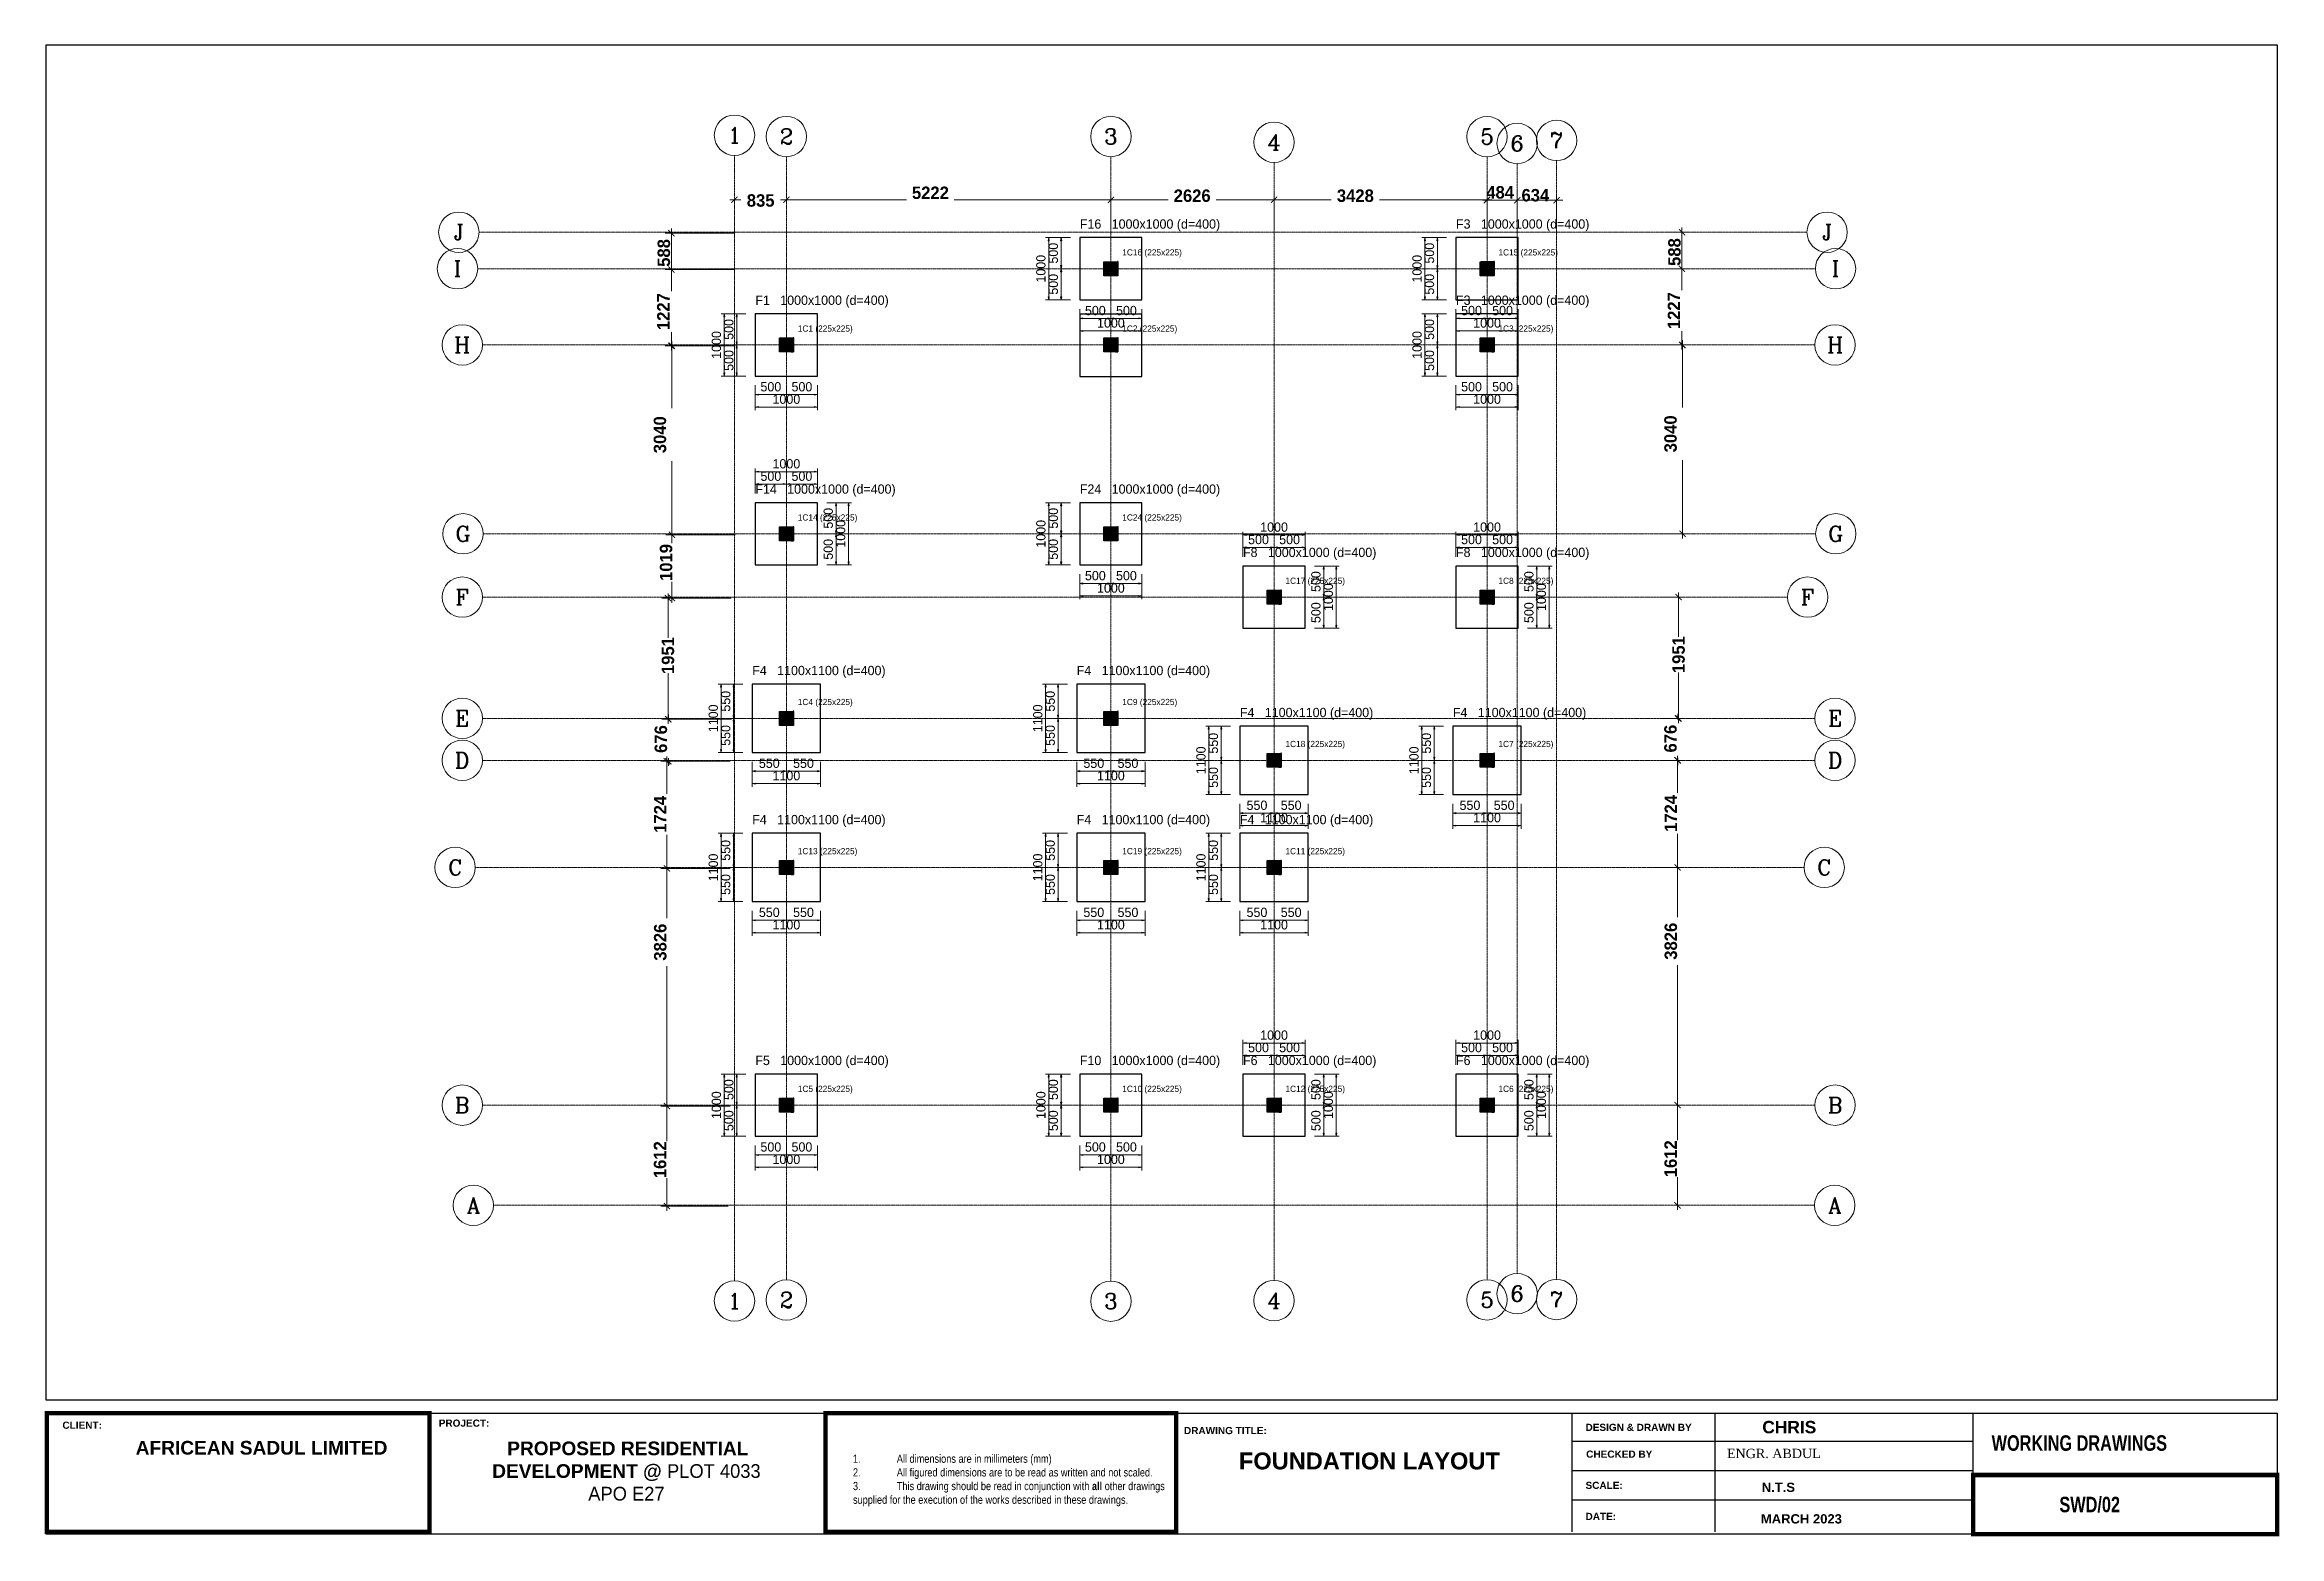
# Model space of a CAD drawing. Header units: inches. Extents: x 23 to 2032867, y 13 to 664695.
# Drawn here: x 1724866 to 1760826, y 347051 to 371059 of the extents above; entities that cross this region are included whole.
import ezdxf
from ezdxf.enums import TextEntityAlignment as Align

# ---------------------------------------------------------------- set-up
doc = ezdxf.new("R2010")
doc.units = ezdxf.units.IN
doc.header["$MEASUREMENT"] = 0
doc.linetypes.add('CENTER2', pattern=[0.7, 0.5, -0.1, 0, -0.1])
for name, color, linetype in [('Annotation - Text', 7, 'Continuous'), ('Dimensioning - General', 7, 'Continuous'), ('dimensions', 1, 'Continuous'), ('F5', 5, 'Continuous')]:
    doc.layers.add(name, color=color, linetype=linetype)
for name, color, linetype, lineweight in [('Axis_1', 8, 'CENTER2', 0), ('Axis_2', 8, 'CENTER2', 0), ('AxisBalloons_1', 150, 'ByLayer', 0), ('AxisBalloons_2', 150, 'ByLayer', 0), ('AxisText_1', 18, 'ByLayer', 0), ('AxisText_2', 18, 'ByLayer', 0), ('ColHatch', 11, 'ByLayer', 0), ('Column', 1, 'ByLayer', 0), ('ColumnText', 96, 'ByLayer', 0), ('Dim', 5, 'ByLayer', 0), ('Footing', 6, 'ByLayer', 0), ('FootingText', 96, 'ByLayer', 0), ('S-_ANOT----_D', 5, 'ByLayer', 0)]:
    doc.layers.add(name, color=color, linetype=linetype, lineweight=lineweight)
doc.styles.add('AxisText_1', font='ROMANC', dxfattribs={"height": 50})
doc.styles.add('AxisText_2', font='ROMANC', dxfattribs={"height": 50})
doc.styles.add('City', font='cityb___.ttf', dxfattribs={"height": 200})
doc.styles.add('ColumnText', font='TXT', dxfattribs={"height": 1000})
doc.styles.add('Dim', font='TXT', dxfattribs={"height": 1000})
doc.styles.add('FootingText', font='TXT', dxfattribs={"height": 1500})
doc.styles.add('GENERATED_STYLE_3', font='arialbd.ttf')
doc.styles.add('NEW', font='swisseb.ttf', dxfattribs={"width": 0.75})
doc.styles.add('SIMPLEX8', font='simplexd.shx', dxfattribs={"width": 0.8})
doc.styles.get("Standard").update_dxf_attribs({"font": 'arial.ttf'})
doc.dimstyles.new('Copy of atus', dxfattribs={"dimtxt": 250, "dimasz": 100, "dimexe": 100, "dimexo": 100, "dimgap": 100, "dimtad": 1, "dimdec": 0, "dimdsep": 46, "dimtxsty": 'City', "dimblk1": 'ARCHTICK', "dimblk2": 'ARCHTICK', "dimsah": 1, "dimcen": 0, "dimdle": 75, "dimclrd": 6, "dimclre": 6, "dimclrt": 5, "dimadec": 0, "dimazin": 0, "dimtfac": 1, "dimtdec": 0, "dimtix": 1, "dimtmove": 2, "dimatfit": 3, "dimldrblk": 'ARCHTICK', "dimfxl": 100, "dimtolj": 1, "dimtzin": 0, "dimlwd": 5, "dimlwe": 5, "dimarcsym": 0})

msp = doc.modelspace()

# ---------------------------------------------------------------- texts
at = {"color": 7, "style": 'NEW', "width": 0.75}
msp.add_text(' WORKING DRAWINGS', height=250, dxfattribs=at).set_placement((1756123.617, 348427.732))
at = {"color": 1, "style": 'NEW', "width": 0.75}
msp.add_text('SWD/02', height=250, dxfattribs=at).set_placement((1757287.071, 347437.998))
at = {"linetype": 'Continuous', "insert": (1751936.549, 348460.262), "char_height": 150, "attachment_point": 1}
msp.add_mtext_dynamic_manual_height_columns('{\\fTimes New Roman|b0|i0|c0|p18;ENGR. ABDUL}', width=3693.92271, gutter_width=1, heights=[0], dxfattribs=at)
at = {"layer": 'Annotation - Text', "color": 3, "linetype": 'Continuous', "lineweight": 20, "char_height": 220.29504, "width": 4698.6668, "attachment_point": 2, "line_spacing_factor": 0.992596, "style": 'GENERATED_STYLE_3'}
for s, insert in [('\\pi43.81889;AFRICEAN SADUL LIMITED', (1728333.499, 348586.984)), ('\\pi43.81889;PROPOSED RESIDENTIAL DEVELOPMENT @ {\\fStencil|b0|i0|c0|p82;PLOT 4033 APO E27}', (1734226.878, 348576.869))]:
    msp.add_mtext(s, dxfattribs=dict(at, insert=insert))
at = {"layer": 'Annotation - Text', "color": 5, "linetype": 'Continuous', "lineweight": 20, "insert": (1746182.726, 348400.427), "char_height": 271.96918, "width": 4096.10831, "attachment_point": 2, "style": 'GENERATED_STYLE_3'}
msp.add_mtext('FOUNDATION LAYOUT', dxfattribs=at)
at = {"layer": 'AxisText_1', "color": 7, "linetype": 'Continuous', "style": 'AxisText_1'}
for s, p in [('J', (1731530.462, 368040.47)), ('J', (1753549.133, 368040.47)), ('I', (1731508.534, 367452.85)), ('I', (1753684.453, 367452.85)), ('H', (1731585.42, 366226.31)), ('H', (1753676.063, 366226.31)), ('G', (1731597.904, 363186.61)), ('G', (1753688.553, 363186.61)), ('F', (1731585.42, 362167.48)), ('F', (1753235.423, 362167.48)), ('E', (1731585.42, 360216.429)), ('E', (1753676.063, 360216.429)), ('D', (1731585.42, 359540.473)), ('D', (1753676.063, 359540.473)), ('C', (1731469.603, 357816.704)), ('C', (1753502.013, 357816.704)), ('B', (1731585.42, 353990.782)), ('B', (1753676.063, 353990.782)), ('A', (1731763.509, 352379.204)), ('A', (1753671.343, 352379.204))]:
    msp.add_text(s, height=250, dxfattribs=at).set_placement(p, align=Align.MIDDLE_CENTER)
at = {"layer": 'AxisText_2', "color": 0, "linetype": 'Continuous', "style": 'AxisText_2'}
for s, p in [('1', (1735965.761, 369601.21)), ('2', (1736801.151, 369580.44)), ('3', (1742023.063, 369581.3)), ('5', (1748076.383, 369579.13)), ('4', (1744648.813, 369488.52)), ('6', (1748560.563, 369469.25)), ('7', (1749194.913, 369517.92)), ('2', (1736801.151, 350855.548)), ('5', (1748076.383, 350856.864)), ('6', (1748560.563, 350956.713)), ('7', (1749194.913, 350862.216)), ('1', (1735965.761, 350838.731)), ('3', (1742023.063, 350835.48)), ('4', (1744648.813, 350845.086))]:
    msp.add_text(s, height=250, dxfattribs=at).set_placement(p, align=Align.MIDDLE_CENTER)
at = {"layer": 'ColumnText', "linetype": 'Continuous', "style": 'ColumnText'}
for s, p in [('1C16 (225x225)', (1742206.273, 367636.06)), ('1C15 (225x225)', (1748259.593, 367636.06)), ('1C1 (225x225)', (1736984.362, 366409.52)), ('1C2 (225x225)', (1742206.273, 366409.52)), ('1C3 (225x225)', (1748259.593, 366409.52)), ('1C14 (225x225)', (1736984.362, 363369.82)), ('1C24 (225x225)', (1742206.273, 363369.82)), ('1C17 (225x225)', (1744832.023, 362350.69)), ('1C8 (225x225)', (1748259.593, 362350.69)), ('1C4 (225x225)', (1736984.362, 360399.639)), ('1C9 (225x225)', (1742206.273, 360399.639)), ('1C18 (225x225)', (1744832.023, 359723.684)), ('1C7 (225x225)', (1748259.593, 359723.684)), ('1C13 (225x225)', (1736984.362, 357999.915)), ('1C19 (225x225)', (1742206.273, 357999.915)), ('1C11 (225x225)', (1744832.023, 357999.915)), ('1C5 (225x225)', (1736984.362, 354173.993)), ('1C10 (225x225)', (1742206.273, 354173.993)), ('1C12 (225x225)', (1744832.023, 354173.993)), ('1C6 (225x225)', (1748259.593, 354173.993))]:
    msp.add_text(s, height=100, dxfattribs=at).set_placement(p, align=Align.BOTTOM_LEFT)
at = {"layer": 'Dim', "color": 7, "linetype": 'Continuous', "char_height": 150, "width": 10, "attachment_point": 8, "rotation": 90, "style": 'Dim'}
for s, insert in [('1000', (1740973.066, 367452.85)), ('500', (1741173.066, 367702.85)), ('1000', (1747026.383, 367452.85)), ('500', (1747226.383, 367702.85)), ('500', (1741173.066, 367202.85)), ('500', (1747226.383, 367202.85)), ('1000', (1735751.151, 366226.31)), ('500', (1735951.151, 366476.31)), ('1000', (1747026.383, 366226.31)), ('500', (1747226.383, 366476.31)), ('500', (1735951.151, 365976.31)), ('500', (1747226.383, 365976.31)), ('500', (1737551.151, 363436.61)), ('500', (1741173.066, 363436.61)), ('1000', (1737751.151, 363186.61)), ('1000', (1740973.066, 363186.61)), ('500', (1737551.151, 362936.61)), ('500', (1741173.066, 362936.61)), ('500', (1745398.813, 362417.48)), ('500', (1748826.383, 362417.48)), ('1000', (1745598.813, 362167.48)), ('1000', (1749026.383, 362167.48)), ('500', (1745398.813, 361917.48)), ('500', (1748826.383, 361917.48)), ('1100', (1735701.151, 360216.429)), ('550', (1735901.151, 360491.429)), ('1100', (1740923.066, 360216.429)), ('550', (1741123.066, 360491.429)), ('550', (1735901.151, 359941.429)), ('550', (1741123.066, 359941.429)), ('550', (1743748.813, 359815.473)), ('550', (1747176.383, 359815.473)), ('1100', (1743548.813, 359540.473)), ('1100', (1746976.383, 359540.473)), ('550', (1743748.813, 359265.473)), ('550', (1747176.383, 359265.473)), ('550', (1735901.151, 358091.704)), ('550', (1741123.066, 358091.704)), ('550', (1743748.813, 358091.704)), ('1100', (1735701.151, 357816.704)), ('1100', (1740923.066, 357816.704)), ('1100', (1743548.813, 357816.704)), ('550', (1735901.151, 357541.704)), ('550', (1741123.066, 357541.704)), ('550', (1743748.813, 357541.704)), ('500', (1735951.151, 354240.782)), ('500', (1741173.066, 354240.782)), ('500', (1745398.813, 354240.782)), ('500', (1748826.383, 354240.782)), ('1000', (1735751.151, 353990.782)), ('500', (1735951.151, 353740.782)), ('1000', (1740973.066, 353990.782)), ('500', (1741173.066, 353740.782)), ('500', (1745398.813, 353740.782)), ('1000', (1745598.813, 353990.782)), ('500', (1748826.383, 353740.782)), ('1000', (1749026.383, 353990.782))]:
    msp.add_mtext(s, dxfattribs=dict(at, insert=insert))
at = {"layer": 'Dim', "color": 7, "linetype": 'Continuous', "char_height": 150, "width": 10, "attachment_point": 8, "style": 'Dim'}
for s, insert in [('500', (1741773.066, 366702.85)), ('500', (1742273.063, 366702.85)), ('500', (1747826.383, 366702.85)), ('500', (1748326.383, 366702.85)), ('1000', (1742023.063, 366502.85)), ('1000', (1748076.383, 366502.85)), ('500', (1736551.151, 365476.31)), ('1000', (1736801.151, 365276.31)), ('500', (1737051.151, 365476.31)), ('500', (1747826.383, 365476.31)), ('1000', (1748076.383, 365276.31)), ('500', (1748326.383, 365476.31)), ('1000', (1736801.151, 364236.61)), ('500', (1736551.151, 364036.61)), ('500', (1737051.151, 364036.61)), ('1000', (1744648.813, 363217.48)), ('1000', (1748076.383, 363217.48)), ('500', (1744398.813, 363017.48)), ('500', (1744898.813, 363017.48)), ('500', (1747826.383, 363017.48)), ('500', (1748326.383, 363017.48)), ('500', (1741773.066, 362436.61)), ('500', (1742273.063, 362436.61)), ('1000', (1742023.063, 362236.61)), ('550', (1736526.151, 359416.429)), ('1100', (1736801.151, 359216.429)), ('550', (1737076.151, 359416.429)), ('550', (1741748.066, 359416.429)), ('1100', (1742023.063, 359216.429)), ('550', (1742298.063, 359416.429)), ('550', (1744373.813, 358740.473)), ('550', (1744923.813, 358740.473)), ('550', (1747801.383, 358740.473)), ('550', (1748351.383, 358740.473)), ('1100', (1744648.813, 358540.473)), ('1100', (1748076.383, 358540.473)), ('550', (1736526.151, 357016.704)), ('550', (1737076.151, 357016.704)), ('550', (1741748.066, 357016.704)), ('550', (1742298.063, 357016.704)), ('550', (1744373.813, 357016.704)), ('550', (1744923.813, 357016.704)), ('1100', (1736801.151, 356816.704)), ('1100', (1742023.063, 356816.704)), ('1100', (1744648.813, 356816.704)), ('500', (1744398.813, 354840.782)), ('1000', (1744648.813, 355040.782)), ('500', (1744898.813, 354840.782)), ('500', (1747826.383, 354840.782)), ('1000', (1748076.383, 355040.782)), ('500', (1748326.383, 354840.782)), ('500', (1736551.151, 353240.782)), ('1000', (1736801.151, 353040.782)), ('500', (1737051.151, 353240.782)), ('500', (1741773.066, 353240.782)), ('1000', (1742023.063, 353040.782)), ('500', (1742273.063, 353240.782))]:
    msp.add_mtext(s, dxfattribs=dict(at, insert=insert))
at = {"layer": 'F5', "color": 1, "lineweight": -2, "char_height": 115.28938, "width": 1743.06843, "attachment_point": 4}
for s, insert in [('{\\fArial|b1|i0|c0|p34;CLIENT:}', (1725151.059, 348839.059)), ('{\\fArial|b1|i0|c0|p34;PROJECT:}', (1731206.589, 348872.388)), ('{\\fArial|b1|i0|c0|p34;DRAWING TITLE:}', (1743199.459, 348752.458))]:
    msp.add_mtext(s, dxfattribs=dict(at, insert=insert))
at = {"layer": 'F5', "color": 0, "lineweight": -2, "attachment_point": 4}
for s, insert, char_height, width in [('{\\fArial|b1|i0|c0|p34;DESIGN & DRAWN BY}', (1749661.159, 348804.612), 115.28938, 2101.56602), ('{\\fArial|b1|i0|c0|p34; CHRIS}', (1752427.575, 348807.523), 200, 2101.56602), ('{\\fArial|b1|i0|c0|p34;CHECKED BY}', (1749671.58, 348373.356), 115.28938, 1743.06843), ('{\\fArial|b1|i0|c0|p34;SCALE:}', (1749661.159, 347871.032), 115.28938, 1743.06843), ('{\\fArial|b1|i0|c0|p34;N.T.S}', (1752496.538, 347839.247), 150, 2101.56602), ('{\\fArial|b1|i0|c0|p34;DATE:}', (1749661.159, 347371.672), 115.28938, 1743.06843), ('{\\fArial|b1|i0|c0|p34;MARCH 2023}', (1752482.992, 347331.401), 150, 2101.56602)]:
    msp.add_mtext(s, dxfattribs=dict(at, insert=insert, char_height=char_height, width=width))
at = {"layer": 'F5', "color": 0, "lineweight": -2, "insert": (1737872.236, 348097.786), "char_height": 176.536858, "width": 5375.14343, "attachment_point": 4, "style": 'SIMPLEX8'}
msp.add_mtext('\\pt1.83722;{\\fArial|b1|i0|c0|p34;\\H0.99997x;\\L\\P\\pi-0.97307,l0.97307,t706.14743;\\fArial|b0|i0|c0|p34;\\H0.7476x;\\l1.^IAll dimensions are in millimeters (mm)\\P2.^IAll figured dimensions are to be read as written and not scaled.\\P3.^IThis drawing should be read in conjunction with \\fArial|b1|i0|c0|p34;all\\fArial|b0|i0|c0|p34; other drawings \\P\\pi0,t3.89193;supplied for the execution of the works described in these drawings.}', dxfattribs=at)
at = {"layer": 'FootingText', "linetype": 'Continuous', "style": 'FootingText'}
for s, p in [('F16   1000x1000 (d=400)', (1741523.066, 368052.85)), ('F3   1000x1000 (d=400)', (1747576.383, 368052.85))]:
    msp.add_text(s, height=150, rotation=360, dxfattribs=at).set_placement(p, align=Align.BOTTOM_LEFT)
for s, p in [('F1   1000x1000 (d=400)', (1736301.151, 366826.31)), ('F3   1000x1000 (d=400)', (1747576.383, 366826.31)), ('F14   1000x1000 (d=400)', (1736301.151, 363786.61)), ('F24   1000x1000 (d=400)', (1741523.066, 363786.61)), ('F8   1000x1000 (d=400)', (1744148.813, 362767.48)), ('F8   1000x1000 (d=400)', (1747576.383, 362767.48)), ('F4   1100x1100 (d=400)', (1736251.151, 360866.429)), ('F4   1100x1100 (d=400)', (1741473.066, 360866.429)), ('F4   1100x1100 (d=400)', (1744098.813, 360190.473)), ('F4   1100x1100 (d=400)', (1747526.383, 360190.473)), ('F4   1100x1100 (d=400)', (1736251.151, 358466.704)), ('F4   1100x1100 (d=400)', (1741473.066, 358466.704)), ('F4   1100x1100 (d=400)', (1744098.813, 358466.704)), ('F5   1000x1000 (d=400)', (1736301.151, 354590.782)), ('F10   1000x1000 (d=400)', (1741523.066, 354590.782)), ('F6   1000x1000 (d=400)', (1744148.813, 354590.782)), ('F6   1000x1000 (d=400)', (1747576.383, 354590.782))]:
    msp.add_text(s, height=150, dxfattribs=at).set_placement(p, align=Align.BOTTOM_LEFT)

# ---------------------------------------------------------------- blocks, each defined once
blk = doc.blocks.new('PCDIM_ARROW')
at = {"layer": 'Dim'}
blk.add_hatch(color=256, dxfattribs=at).paths.add_polyline_path([(0, 0), (-1, 0.1667), (-1, -0.1667)], flags=0)
blk.add_hatch(color=256, dxfattribs=at).paths.add_polyline_path([(0, 0), (-1, 0.1667), (-1, -0.1667)], flags=0)
blk.add_hatch(color=256, dxfattribs=at).paths.add_polyline_path([(0, 0), (-1, 0.1667), (-1, -0.1667)], flags=0)
blk.add_hatch(color=256, dxfattribs=at).paths.add_polyline_path([(0, 0), (-1, 0.1667), (-1, -0.1667)], flags=0)
at = {"layer": 'S-_ANOT----_D'}
blk.add_hatch(color=256, dxfattribs=at).paths.add_polyline_path([(0, 0), (-1, 0.1667), (-1, -0.1667)], flags=0)
blk.add_hatch(color=256, dxfattribs=at).paths.add_polyline_path([(0, 0), (-1, 0.1667), (-1, -0.1667)], flags=0)
at = {"layer": 'Dim'}
blk.add_lwpolyline([(0, 0), (-1, 0.1667), (-1, -0.1667)], close=True, dxfattribs=at)
blk.add_lwpolyline([(0, 0), (-1, 0.1667), (-1, -0.1667)], close=True, dxfattribs=at)
blk.add_lwpolyline([(0, 0), (-1, 0.1667), (-1, -0.1667)], close=True, dxfattribs=at)
blk.add_lwpolyline([(0, 0), (-1, 0.1667), (-1, -0.1667)], close=True, dxfattribs=at)
at = {"layer": 'S-_ANOT----_D'}
blk.add_lwpolyline([(0, 0), (-1, 0.1667), (-1, -0.1667)], close=True, dxfattribs=at)
blk.add_lwpolyline([(0, 0), (-1, 0.1667), (-1, -0.1667)], close=True, dxfattribs=at)
blk = doc.blocks.new('_ArchTick')
at = {"color": 0, "linetype": 'ByBlock', "const_width": 0.15}
blk.add_lwpolyline([(-0.5, -0.5), (0.5, 0.5)], dxfattribs=at)
blk = doc.blocks.new('*D292')
at = {"layer": 'Defpoints', "color": 0, "linetype": 'Continuous', "transparency": 16777216}
for p in [(1735966, 368564), (1736801, 368562), (1736801, 368493)]:
    blk.add_point(p, dxfattribs=at)
at = {"layer": 'Dimensioning - General', "color": 6, "lineweight": 5, "transparency": 16777216}
for p, q in [((1736801, 368593), (1736801, 368662)), ((1735966, 368464), (1735966, 368462))]:
    blk.add_line(p, q, dxfattribs=at)
at = {"layer": 'Dimensioning - General', "color": 6, "linetype": 'Continuous', "lineweight": 5, "transparency": 16777216}
for p, q in [((1735891, 368562), (1736070, 368562)), ((1736876, 368562), (1736704, 368562))]:
    blk.add_line(p, q, dxfattribs=at)
at = {"layer": 'Dimensioning - General', "color": 6, "linetype": 'Continuous', "lineweight": 5, "transparency": 16777216, "xscale": 100, "yscale": 100, "zscale": 100, "rotation": 180}
blk.add_blockref('_ArchTick', (1735966, 368562), dxfattribs=at)
at = {"layer": 'Dimensioning - General', "color": 6, "linetype": 'Continuous', "lineweight": 5, "transparency": 16777216, "xscale": 100, "yscale": 100, "zscale": 100}
blk.add_blockref('_ArchTick', (1736801, 368562), dxfattribs=at)
at = {"layer": 'Dimensioning - General', "color": 5, "linetype": 'Continuous', "lineweight": 20, "transparency": 16777216, "insert": (1736387, 368550), "char_height": 200, "attachment_point": 5, "style": 'City'}
blk.add_mtext('\\A1;835', dxfattribs=at)
blk = doc.blocks.new('*D293')
at = {"layer": 'Defpoints', "color": 0, "linetype": 'Continuous', "transparency": 16777216}
for p in [(1736801, 368564), (1742023, 368562), (1742023, 368026)]:
    blk.add_point(p, dxfattribs=at)
at = {"layer": 'Dimensioning - General', "color": 6, "lineweight": 5, "transparency": 16777216}
for p, q in [((1742023, 368126), (1742023, 368662)), ((1736801, 368464), (1736801, 368462))]:
    blk.add_line(p, q, dxfattribs=at)
at = {"layer": 'Dimensioning - General', "color": 6, "linetype": 'Continuous', "lineweight": 5, "transparency": 16777216}
for p, q in [((1736726, 368562), (1738736, 368562)), ((1742098, 368562), (1739501, 368562))]:
    blk.add_line(p, q, dxfattribs=at)
at = {"layer": 'Dimensioning - General', "color": 6, "linetype": 'Continuous', "lineweight": 5, "transparency": 16777216, "xscale": 100, "yscale": 100, "zscale": 100, "rotation": 180}
blk.add_blockref('_ArchTick', (1736801, 368562), dxfattribs=at)
at = {"layer": 'Dimensioning - General', "color": 6, "linetype": 'Continuous', "lineweight": 5, "transparency": 16777216, "xscale": 100, "yscale": 100, "zscale": 100}
blk.add_blockref('_ArchTick', (1742023, 368562), dxfattribs=at)
at = {"layer": 'Dimensioning - General', "color": 5, "linetype": 'Continuous', "lineweight": 20, "transparency": 16777216, "insert": (1739119, 368674), "char_height": 200, "attachment_point": 5, "style": 'City'}
blk.add_mtext('\\A1;5222', dxfattribs=at)
blk = doc.blocks.new('*D294')
at = {"layer": 'Defpoints', "color": 0, "linetype": 'Continuous', "transparency": 16777216}
for p in [(1742023, 368564), (1744649, 368562), (1744649, 368026)]:
    blk.add_point(p, dxfattribs=at)
at = {"layer": 'Dimensioning - General', "color": 6, "lineweight": 5, "transparency": 16777216}
for p, q in [((1744649, 368126), (1744649, 368662)), ((1742023, 368464), (1742023, 368462))]:
    blk.add_line(p, q, dxfattribs=at)
at = {"layer": 'Dimensioning - General', "color": 6, "linetype": 'Continuous', "lineweight": 5, "transparency": 16777216}
for p, q in [((1741948, 368562), (1742947, 368562)), ((1744724, 368562), (1743716, 368562))]:
    blk.add_line(p, q, dxfattribs=at)
at = {"layer": 'Dimensioning - General', "color": 6, "linetype": 'Continuous', "lineweight": 5, "transparency": 16777216, "xscale": 100, "yscale": 100, "zscale": 100, "rotation": 180}
blk.add_blockref('_ArchTick', (1742023, 368562), dxfattribs=at)
at = {"layer": 'Dimensioning - General', "color": 6, "linetype": 'Continuous', "lineweight": 5, "transparency": 16777216, "xscale": 100, "yscale": 100, "zscale": 100}
blk.add_blockref('_ArchTick', (1744649, 368562), dxfattribs=at)
at = {"layer": 'Dimensioning - General', "color": 5, "linetype": 'Continuous', "lineweight": 20, "transparency": 16777216, "insert": (1743331, 368627), "char_height": 200, "attachment_point": 5, "style": 'City'}
blk.add_mtext('\\A1;2626', dxfattribs=at)
blk = doc.blocks.new('*D295')
at = {"layer": 'Defpoints', "color": 0, "linetype": 'Continuous', "transparency": 16777216}
for p in [(1744649, 368564), (1748076, 368562), (1748076, 368026)]:
    blk.add_point(p, dxfattribs=at)
at = {"layer": 'Dimensioning - General', "color": 6, "lineweight": 5, "transparency": 16777216}
for p, q in [((1748076, 368126), (1748076, 368662)), ((1744649, 368464), (1744649, 368462))]:
    blk.add_line(p, q, dxfattribs=at)
at = {"layer": 'Dimensioning - General', "color": 6, "linetype": 'Continuous', "lineweight": 5, "transparency": 16777216}
for p, q in [((1744574, 368562), (1745570, 368562)), ((1748151, 368562), (1746344, 368562))]:
    blk.add_line(p, q, dxfattribs=at)
at = {"layer": 'Dimensioning - General', "color": 6, "linetype": 'Continuous', "lineweight": 5, "transparency": 16777216, "xscale": 100, "yscale": 100, "zscale": 100, "rotation": 180}
blk.add_blockref('_ArchTick', (1744649, 368562), dxfattribs=at)
at = {"layer": 'Dimensioning - General', "color": 6, "linetype": 'Continuous', "lineweight": 5, "transparency": 16777216, "xscale": 100, "yscale": 100, "zscale": 100}
blk.add_blockref('_ArchTick', (1748076, 368562), dxfattribs=at)
at = {"layer": 'Dimensioning - General', "color": 5, "linetype": 'Continuous', "lineweight": 20, "transparency": 16777216, "insert": (1745957, 368627), "char_height": 200, "attachment_point": 5, "style": 'City'}
blk.add_mtext('\\A1;3428', dxfattribs=at)
blk = doc.blocks.new('*D239')
at = {"layer": 'Defpoints', "color": 0, "linetype": 'Continuous', "transparency": 16777216}
for p in [(1748076, 368559), (1748561, 368556), (1748561, 368026)]:
    blk.add_point(p, dxfattribs=at)
at = {"layer": 'Dimensioning - General', "color": 6, "lineweight": 5, "transparency": 16777216}
for p, q in [((1748561, 368126), (1748561, 368656)), ((1748076, 368459), (1748076, 368456))]:
    blk.add_line(p, q, dxfattribs=at)
at = {"layer": 'Dimensioning - General', "color": 6, "linetype": 'Continuous', "lineweight": 5, "transparency": 16777216}
blk.add_line((1748001, 368556), (1748636, 368556), dxfattribs=at)
at = {"layer": 'Dimensioning - General', "color": 6, "linetype": 'Continuous', "lineweight": 5, "transparency": 16777216, "xscale": 100, "yscale": 100, "zscale": 100, "rotation": 180}
blk.add_blockref('_ArchTick', (1748076, 368556), dxfattribs=at)
at = {"layer": 'Dimensioning - General', "color": 6, "linetype": 'Continuous', "lineweight": 5, "transparency": 16777216, "xscale": 100, "yscale": 100, "zscale": 100}
blk.add_blockref('_ArchTick', (1748561, 368556), dxfattribs=at)
at = {"layer": 'Dimensioning - General', "color": 5, "linetype": 'Continuous', "lineweight": 20, "transparency": 16777216, "insert": (1748287, 368681), "char_height": 200, "attachment_point": 5, "style": 'City'}
blk.add_mtext('\\A1;484', dxfattribs=at)
blk = doc.blocks.new('*D240')
at = {"layer": 'Defpoints', "color": 0, "linetype": 'Continuous', "transparency": 16777216}
for p in [(1748561, 368559), (1749195, 368556), (1749195, 368026)]:
    blk.add_point(p, dxfattribs=at)
at = {"layer": 'Dimensioning - General', "color": 6, "lineweight": 5, "transparency": 16777216}
for p, q in [((1749195, 368126), (1749195, 368656)), ((1748561, 368459), (1748561, 368456))]:
    blk.add_line(p, q, dxfattribs=at)
at = {"layer": 'Dimensioning - General', "color": 6, "linetype": 'Continuous', "lineweight": 5, "transparency": 16777216}
for p, q in [((1748561, 368556), (1748461, 368556)), ((1748561, 368556), (1749195, 368556)), ((1749195, 368556), (1749295, 368556))]:
    blk.add_line(p, q, dxfattribs=at)
at = {"layer": 'Dimensioning - General', "color": 6, "linetype": 'Continuous', "lineweight": 5, "transparency": 16777216, "xscale": 100, "yscale": 100, "zscale": 100}
blk.add_blockref('_ArchTick', (1748561, 368556), dxfattribs=at)
at = {"layer": 'Dimensioning - General', "color": 6, "linetype": 'Continuous', "lineweight": 5, "transparency": 16777216, "xscale": 100, "yscale": 100, "zscale": 100, "rotation": 180}
blk.add_blockref('_ArchTick', (1749195, 368556), dxfattribs=at)
at = {"layer": 'Dimensioning - General', "color": 5, "linetype": 'Continuous', "lineweight": 20, "transparency": 16777216, "insert": (1748854, 368635), "char_height": 200, "attachment_point": 5, "style": 'City'}
blk.add_mtext('\\A1;634', dxfattribs=at)
blk = doc.blocks.new('*D241')
at = {"layer": 'Defpoints', "color": 0, "linetype": 'Continuous', "transparency": 16777216}
for p in [(1734950, 368026), (1736066, 368026), (1735966, 367438)]:
    blk.add_point(p, dxfattribs=at)
at = {"layer": 'Dimensioning - General', "color": 6, "lineweight": 5, "transparency": 16777216}
for p, q in [((1735966, 368026), (1734850, 368026)), ((1735866, 367438), (1734850, 367438))]:
    blk.add_line(p, q, dxfattribs=at)
at = {"layer": 'Dimensioning - General', "color": 6, "linetype": 'Continuous', "lineweight": 5, "transparency": 16777216}
blk.add_line((1734950, 367363), (1734950, 368101), dxfattribs=at)
at = {"layer": 'Dimensioning - General', "color": 6, "linetype": 'Continuous', "lineweight": 5, "transparency": 16777216, "xscale": 100, "yscale": 100, "zscale": 100}
for p, rotation in [((1734950, 368026), 90), ((1734950, 367438), 270)]:
    blk.add_blockref('_ArchTick', p, dxfattribs=dict(at, rotation=rotation))
at = {"layer": 'Dimensioning - General', "color": 5, "linetype": 'Continuous', "lineweight": 20, "transparency": 16777216, "insert": (1734830, 367707), "char_height": 200, "attachment_point": 5, "rotation": 90, "style": 'City'}
blk.add_mtext('\\A1;588', dxfattribs=at)
blk = doc.blocks.new('*D242')
at = {"layer": 'Defpoints', "color": 0, "linetype": 'Continuous', "transparency": 16777216}
for p in [(1734950, 367438), (1736066, 367438), (1735966, 366212)]:
    blk.add_point(p, dxfattribs=at)
at = {"layer": 'Dimensioning - General', "color": 6, "linetype": 'Continuous', "lineweight": 5, "transparency": 16777216}
for p, q in [((1734950, 367513), (1734950, 367093)), ((1734950, 366137), (1734950, 366433))]:
    blk.add_line(p, q, dxfattribs=at)
at = {"layer": 'Dimensioning - General', "color": 6, "lineweight": 5, "transparency": 16777216}
for p, q in [((1735966, 367438), (1734850, 367438)), ((1735866, 366212), (1734850, 366212))]:
    blk.add_line(p, q, dxfattribs=at)
at = {"layer": 'Dimensioning - General', "color": 6, "linetype": 'Continuous', "lineweight": 5, "transparency": 16777216, "xscale": 100, "yscale": 100, "zscale": 100}
for p, rotation in [((1734950, 367438), 90), ((1734950, 366212), 270)]:
    blk.add_blockref('_ArchTick', p, dxfattribs=dict(at, rotation=rotation))
at = {"layer": 'Dimensioning - General', "color": 5, "linetype": 'Continuous', "lineweight": 20, "transparency": 16777216, "insert": (1734821, 366763), "char_height": 200, "attachment_point": 5, "rotation": 90, "style": 'City'}
blk.add_mtext('\\A1;1227', dxfattribs=at)
blk = doc.blocks.new('*D243')
at = {"layer": 'Defpoints', "color": 0, "linetype": 'Continuous', "transparency": 16777216}
for p in [(1734959, 366212), (1736075, 366212), (1735966, 363172)]:
    blk.add_point(p, dxfattribs=at)
at = {"layer": 'Dimensioning - General', "color": 6, "lineweight": 5, "transparency": 16777216}
for p, q in [((1735975, 366212), (1734859, 366212)), ((1735866, 363172), (1734859, 363172))]:
    blk.add_line(p, q, dxfattribs=at)
at = {"layer": 'Dimensioning - General', "color": 6, "linetype": 'Continuous', "lineweight": 5, "transparency": 16777216}
for p, q in [((1734959, 366287), (1734959, 365206)), ((1734959, 363097), (1734959, 364356))]:
    blk.add_line(p, q, dxfattribs=at)
at = {"layer": 'Dimensioning - General', "color": 6, "linetype": 'Continuous', "lineweight": 5, "transparency": 16777216, "xscale": 100, "yscale": 100, "zscale": 100}
for p, rotation in [((1734959, 366212), 90), ((1734959, 363172), 270)]:
    blk.add_blockref('_ArchTick', p, dxfattribs=dict(at, rotation=rotation))
at = {"layer": 'Dimensioning - General', "color": 5, "linetype": 'Continuous', "lineweight": 20, "transparency": 16777216, "insert": (1734767, 364781), "char_height": 200, "attachment_point": 5, "rotation": 90, "style": 'City'}
blk.add_mtext('\\A1;3040', dxfattribs=at)
blk = doc.blocks.new('*D244')
at = {"layer": 'Defpoints', "color": 0, "linetype": 'Continuous', "transparency": 16777216}
for p in [(1734896, 362153), (1736012, 362153), (1735966, 360202)]:
    blk.add_point(p, dxfattribs=at)
at = {"layer": 'Dimensioning - General', "color": 6, "lineweight": 5, "transparency": 16777216}
for p, q in [((1735912, 362153), (1734796, 362153)), ((1735866, 360202), (1734796, 360202))]:
    blk.add_line(p, q, dxfattribs=at)
at = {"layer": 'Dimensioning - General', "color": 6, "linetype": 'Continuous', "lineweight": 5, "transparency": 16777216}
for p, q in [((1734896, 362228), (1734896, 361513)), ((1734896, 360127), (1734896, 360941))]:
    blk.add_line(p, q, dxfattribs=at)
at = {"layer": 'Dimensioning - General', "color": 6, "linetype": 'Continuous', "lineweight": 5, "transparency": 16777216, "xscale": 100, "yscale": 100, "zscale": 100}
for p, rotation in [((1734896, 362153), 90), ((1734896, 360202), 270)]:
    blk.add_blockref('_ArchTick', p, dxfattribs=dict(at, rotation=rotation))
at = {"layer": 'Dimensioning - General', "color": 5, "linetype": 'Continuous', "lineweight": 20, "transparency": 16777216, "insert": (1734896, 361227), "char_height": 200, "attachment_point": 5, "rotation": 90, "style": 'City'}
blk.add_mtext('\\A1;1951', dxfattribs=at)
blk = doc.blocks.new('*D245')
at = {"layer": 'Defpoints', "color": 0, "linetype": 'Continuous', "transparency": 16777216}
for p in [(1734878, 359526), (1735994, 359526), (1735966, 357802)]:
    blk.add_point(p, dxfattribs=at)
at = {"layer": 'Dimensioning - General', "color": 6, "linetype": 'Continuous', "lineweight": 5, "transparency": 16777216}
for p, q in [((1734878, 359601), (1734878, 359001)), ((1734878, 357727), (1734878, 358342))]:
    blk.add_line(p, q, dxfattribs=at)
at = {"layer": 'Dimensioning - General', "color": 6, "lineweight": 5, "transparency": 16777216}
for p, q in [((1735894, 359526), (1734778, 359526)), ((1735866, 357802), (1734778, 357802))]:
    blk.add_line(p, q, dxfattribs=at)
at = {"layer": 'Dimensioning - General', "color": 6, "linetype": 'Continuous', "lineweight": 5, "transparency": 16777216, "xscale": 100, "yscale": 100, "zscale": 100}
for p, rotation in [((1734878, 359526), 90), ((1734878, 357802), 270)]:
    blk.add_blockref('_ArchTick', p, dxfattribs=dict(at, rotation=rotation))
at = {"layer": 'Dimensioning - General', "color": 5, "linetype": 'Continuous', "lineweight": 20, "transparency": 16777216, "insert": (1734771, 358671), "char_height": 200, "attachment_point": 5, "rotation": 90, "style": 'City'}
blk.add_mtext('\\A1;1724', dxfattribs=at)
blk = doc.blocks.new('*D246')
at = {"layer": 'Defpoints', "color": 0, "linetype": 'Continuous', "transparency": 16777216}
for p in [(1734878, 353976), (1735994, 353976), (1735966, 352365)]:
    blk.add_point(p, dxfattribs=at)
at = {"layer": 'Dimensioning - General', "color": 6, "lineweight": 5, "transparency": 16777216}
for p, q in [((1735894, 353976), (1734778, 353976)), ((1735866, 352365), (1734778, 352365))]:
    blk.add_line(p, q, dxfattribs=at)
at = {"layer": 'Dimensioning - General', "color": 6, "linetype": 'Continuous', "lineweight": 5, "transparency": 16777216}
for p, q in [((1734878, 354051), (1734878, 353411)), ((1734878, 352290), (1734878, 352815))]:
    blk.add_line(p, q, dxfattribs=at)
at = {"layer": 'Dimensioning - General', "color": 6, "linetype": 'Continuous', "lineweight": 5, "transparency": 16777216, "xscale": 100, "yscale": 100, "zscale": 100}
for p, rotation in [((1734878, 353976), 90), ((1734878, 352365), 270)]:
    blk.add_blockref('_ArchTick', p, dxfattribs=dict(at, rotation=rotation))
at = {"layer": 'Dimensioning - General', "color": 5, "linetype": 'Continuous', "lineweight": 20, "transparency": 16777216, "insert": (1734769, 353113), "char_height": 200, "attachment_point": 5, "rotation": 90, "style": 'City'}
blk.add_mtext('\\A1;1612', dxfattribs=at)
blk = doc.blocks.new('*D247')
at = {"layer": 'Defpoints', "color": 0, "linetype": 'Continuous', "transparency": 16777216}
for p in [(1734878, 357802), (1735994, 357802), (1735966, 353976)]:
    blk.add_point(p, dxfattribs=at)
at = {"layer": 'Dimensioning - General', "color": 6, "linetype": 'Continuous', "lineweight": 5, "transparency": 16777216}
for p, q in [((1734878, 357877), (1734878, 357001)), ((1734878, 353901), (1734878, 356227))]:
    blk.add_line(p, q, dxfattribs=at)
at = {"layer": 'Dimensioning - General', "color": 6, "lineweight": 5, "transparency": 16777216}
for p, q in [((1735894, 357802), (1734778, 357802)), ((1735866, 353976), (1734778, 353976))]:
    blk.add_line(p, q, dxfattribs=at)
at = {"layer": 'Dimensioning - General', "color": 6, "linetype": 'Continuous', "lineweight": 5, "transparency": 16777216, "xscale": 100, "yscale": 100, "zscale": 100}
for p, rotation in [((1734878, 357802), 90), ((1734878, 353976), 270)]:
    blk.add_blockref('_ArchTick', p, dxfattribs=dict(at, rotation=rotation))
at = {"layer": 'Dimensioning - General', "color": 5, "linetype": 'Continuous', "lineweight": 20, "transparency": 16777216, "insert": (1734772, 356614), "char_height": 200, "attachment_point": 5, "rotation": 90, "style": 'City'}
blk.add_mtext('\\A1;3826', dxfattribs=at)
blk = doc.blocks.new('*D274')
at = {"layer": 'Defpoints', "color": 0, "linetype": 'Continuous', "transparency": 16777216}
for p in [(1734959, 363172), (1736075, 363172), (1735989, 362153)]:
    blk.add_point(p, dxfattribs=at)
at = {"layer": 'Dimensioning - General', "color": 6, "linetype": 'Continuous', "lineweight": 5, "transparency": 16777216}
for p, q in [((1734959, 363247), (1734959, 363037)), ((1734959, 362078), (1734959, 362412))]:
    blk.add_line(p, q, dxfattribs=at)
at = {"layer": 'Dimensioning - General', "color": 6, "lineweight": 5, "transparency": 16777216}
for p, q in [((1735975, 363172), (1734859, 363172)), ((1735889, 362153), (1734859, 362153))]:
    blk.add_line(p, q, dxfattribs=at)
at = {"layer": 'Dimensioning - General', "color": 6, "linetype": 'Continuous', "lineweight": 5, "transparency": 16777216, "xscale": 100, "yscale": 100, "zscale": 100}
for p, rotation in [((1734959, 363172), 90), ((1734959, 362153), 270)]:
    blk.add_blockref('_ArchTick', p, dxfattribs=dict(at, rotation=rotation))
at = {"layer": 'Dimensioning - General', "color": 5, "linetype": 'Continuous', "lineweight": 20, "transparency": 16777216, "insert": (1734866, 362725), "char_height": 200, "attachment_point": 5, "rotation": 90, "style": 'City'}
blk.add_mtext('\\A1;1019', dxfattribs=at)
blk = doc.blocks.new('*D275')
at = {"layer": 'Defpoints', "color": 0, "linetype": 'Continuous', "transparency": 16777216}
for p in [(1734902, 360202), (1736017, 360202), (1735989, 359526)]:
    blk.add_point(p, dxfattribs=at)
at = {"layer": 'Dimensioning - General', "color": 6, "lineweight": 5, "transparency": 16777216}
for p, q in [((1735917, 360202), (1734802, 360202)), ((1735889, 359526), (1734802, 359526))]:
    blk.add_line(p, q, dxfattribs=at)
at = {"layer": 'Dimensioning - General', "color": 6, "linetype": 'Continuous', "lineweight": 5, "transparency": 16777216}
for p, q in [((1734902, 360277), (1734902, 360193)), ((1734902, 359451), (1734902, 359573))]:
    blk.add_line(p, q, dxfattribs=at)
at = {"layer": 'Dimensioning - General', "color": 6, "linetype": 'Continuous', "lineweight": 5, "transparency": 16777216, "xscale": 100, "yscale": 100, "zscale": 100}
for p, rotation in [((1734902, 360202), 90), ((1734902, 359526), 270)]:
    blk.add_blockref('_ArchTick', p, dxfattribs=dict(at, rotation=rotation))
at = {"layer": 'Dimensioning - General', "color": 5, "linetype": 'Continuous', "lineweight": 20, "transparency": 16777216, "insert": (1734782, 359883), "char_height": 200, "attachment_point": 5, "rotation": 90, "style": 'City'}
blk.add_mtext('\\A1;676', dxfattribs=at)
blk = doc.blocks.new('*D231')
at = {"layer": 'Defpoints', "color": 0, "linetype": 'Continuous', "transparency": 16777216}
for p in [(1750913, 368040), (1751213, 368040), (1750971, 367453)]:
    blk.add_point(p, dxfattribs=at)
at = {"layer": 'Dimensioning - General', "color": 6, "lineweight": 5, "transparency": 16777216}
for p, q in [((1751013, 368040), (1751313, 368040)), ((1751071, 367453), (1751313, 367453))]:
    blk.add_line(p, q, dxfattribs=at)
at = {"layer": 'Dimensioning - General', "color": 6, "linetype": 'Continuous', "lineweight": 5, "transparency": 16777216}
blk.add_line((1751213, 367378), (1751213, 368115), dxfattribs=at)
at = {"layer": 'Dimensioning - General', "color": 6, "linetype": 'Continuous', "lineweight": 5, "transparency": 16777216, "xscale": 100, "yscale": 100, "zscale": 100}
for p, rotation in [((1751213, 368040), 90), ((1751213, 367453), 270)]:
    blk.add_blockref('_ArchTick', p, dxfattribs=dict(at, rotation=rotation))
at = {"layer": 'Dimensioning - General', "color": 5, "linetype": 'Continuous', "lineweight": 20, "transparency": 16777216, "insert": (1751093, 367721), "char_height": 200, "attachment_point": 5, "rotation": 90, "style": 'City'}
blk.add_mtext('\\A1;588', dxfattribs=at)
blk = doc.blocks.new('*D232')
at = {"layer": 'Defpoints', "color": 0, "linetype": 'Continuous', "transparency": 16777216}
for p in [(1750880, 367453), (1751213, 367453), (1750763, 366226)]:
    blk.add_point(p, dxfattribs=at)
at = {"layer": 'Dimensioning - General', "color": 6, "linetype": 'Continuous', "lineweight": 5, "transparency": 16777216}
for p, q in [((1751213, 367528), (1751213, 367108)), ((1751213, 366151), (1751213, 366447))]:
    blk.add_line(p, q, dxfattribs=at)
at = {"layer": 'Dimensioning - General', "color": 6, "lineweight": 5, "transparency": 16777216}
for p, q in [((1750980, 367453), (1751313, 367453)), ((1750863, 366226), (1751313, 366226))]:
    blk.add_line(p, q, dxfattribs=at)
at = {"layer": 'Dimensioning - General', "color": 6, "linetype": 'Continuous', "lineweight": 5, "transparency": 16777216, "xscale": 100, "yscale": 100, "zscale": 100}
for p, rotation in [((1751213, 367453), 90), ((1751213, 366226), 270)]:
    blk.add_blockref('_ArchTick', p, dxfattribs=dict(at, rotation=rotation))
at = {"layer": 'Dimensioning - General', "color": 5, "linetype": 'Continuous', "lineweight": 20, "transparency": 16777216, "insert": (1751084, 366778), "char_height": 200, "attachment_point": 5, "rotation": 90, "style": 'City'}
blk.add_mtext('\\A1;1227', dxfattribs=at)
blk = doc.blocks.new('*D233')
at = {"layer": 'Defpoints', "color": 0, "linetype": 'Continuous', "transparency": 16777216}
for p in [(1750763, 366226), (1751222, 366226), (1750768, 363187)]:
    blk.add_point(p, dxfattribs=at)
at = {"layer": 'Dimensioning - General', "color": 6, "lineweight": 5, "transparency": 16777216}
for p, q in [((1750863, 366226), (1751322, 366226)), ((1750868, 363187), (1751322, 363187))]:
    blk.add_line(p, q, dxfattribs=at)
at = {"layer": 'Dimensioning - General', "color": 6, "linetype": 'Continuous', "lineweight": 5, "transparency": 16777216}
for p, q in [((1751222, 366301), (1751222, 365220)), ((1751222, 363112), (1751222, 364370))]:
    blk.add_line(p, q, dxfattribs=at)
at = {"layer": 'Dimensioning - General', "color": 6, "linetype": 'Continuous', "lineweight": 5, "transparency": 16777216, "xscale": 100, "yscale": 100, "zscale": 100}
for p, rotation in [((1751222, 366226), 90), ((1751222, 363187), 270)]:
    blk.add_blockref('_ArchTick', p, dxfattribs=dict(at, rotation=rotation))
at = {"layer": 'Dimensioning - General', "color": 5, "linetype": 'Continuous', "lineweight": 20, "transparency": 16777216, "insert": (1751030, 364795), "char_height": 200, "attachment_point": 5, "rotation": 90, "style": 'City'}
blk.add_mtext('\\A1;3040', dxfattribs=at)
blk = doc.blocks.new('*D234')
at = {"layer": 'Defpoints', "color": 0, "linetype": 'Continuous', "transparency": 16777216}
for p in [(1750843, 362167), (1751159, 362167), (1750907, 360216)]:
    blk.add_point(p, dxfattribs=at)
at = {"layer": 'Dimensioning - General', "color": 6, "lineweight": 5, "transparency": 16777216}
for p, q in [((1750943, 362167), (1751259, 362167)), ((1751007, 360216), (1751259, 360216))]:
    blk.add_line(p, q, dxfattribs=at)
at = {"layer": 'Dimensioning - General', "color": 6, "linetype": 'Continuous', "lineweight": 5, "transparency": 16777216}
for p, q in [((1751159, 362242), (1751159, 361528)), ((1751159, 360141), (1751159, 360955))]:
    blk.add_line(p, q, dxfattribs=at)
at = {"layer": 'Dimensioning - General', "color": 6, "linetype": 'Continuous', "lineweight": 5, "transparency": 16777216, "xscale": 100, "yscale": 100, "zscale": 100}
for p, rotation in [((1751159, 362167), 90), ((1751159, 360216), 270)]:
    blk.add_blockref('_ArchTick', p, dxfattribs=dict(at, rotation=rotation))
at = {"layer": 'Dimensioning - General', "color": 5, "linetype": 'Continuous', "lineweight": 20, "transparency": 16777216, "insert": (1751159, 361242), "char_height": 200, "attachment_point": 5, "rotation": 90, "style": 'City'}
blk.add_mtext('\\A1;1951', dxfattribs=at)
blk = doc.blocks.new('*D235')
at = {"layer": 'Defpoints', "color": 0, "linetype": 'Continuous', "transparency": 16777216}
for p in [(1750819, 359540), (1751141, 359540), (1750793, 357817)]:
    blk.add_point(p, dxfattribs=at)
at = {"layer": 'Dimensioning - General', "color": 6, "linetype": 'Continuous', "lineweight": 5, "transparency": 16777216}
for p, q in [((1751141, 359615), (1751141, 359015)), ((1751141, 357742), (1751141, 358356))]:
    blk.add_line(p, q, dxfattribs=at)
at = {"layer": 'Dimensioning - General', "color": 6, "lineweight": 5, "transparency": 16777216}
for p, q in [((1750919, 359540), (1751241, 359540)), ((1750893, 357817), (1751241, 357817))]:
    blk.add_line(p, q, dxfattribs=at)
at = {"layer": 'Dimensioning - General', "color": 6, "linetype": 'Continuous', "lineweight": 5, "transparency": 16777216, "xscale": 100, "yscale": 100, "zscale": 100}
for p, rotation in [((1751141, 359540), 90), ((1751141, 357817), 270)]:
    blk.add_blockref('_ArchTick', p, dxfattribs=dict(at, rotation=rotation))
at = {"layer": 'Dimensioning - General', "color": 5, "linetype": 'Continuous', "lineweight": 20, "transparency": 16777216, "insert": (1751034, 358686), "char_height": 200, "attachment_point": 5, "rotation": 90, "style": 'City'}
blk.add_mtext('\\A1;1724', dxfattribs=at)
blk = doc.blocks.new('*D236')
at = {"layer": 'Defpoints', "color": 0, "linetype": 'Continuous', "transparency": 16777216}
for p in [(1750782, 353991), (1751141, 353991), (1750982, 352379)]:
    blk.add_point(p, dxfattribs=at)
at = {"layer": 'Dimensioning - General', "color": 6, "lineweight": 5, "transparency": 16777216}
for p, q in [((1750882, 353991), (1751241, 353991)), ((1751082, 352379), (1751241, 352379))]:
    blk.add_line(p, q, dxfattribs=at)
at = {"layer": 'Dimensioning - General', "color": 6, "linetype": 'Continuous', "lineweight": 5, "transparency": 16777216}
for p, q in [((1751141, 354066), (1751141, 353425)), ((1751141, 352304), (1751141, 352830))]:
    blk.add_line(p, q, dxfattribs=at)
at = {"layer": 'Dimensioning - General', "color": 6, "linetype": 'Continuous', "lineweight": 5, "transparency": 16777216, "xscale": 100, "yscale": 100, "zscale": 100}
for p, rotation in [((1751141, 353991), 90), ((1751141, 352379), 270)]:
    blk.add_blockref('_ArchTick', p, dxfattribs=dict(at, rotation=rotation))
at = {"layer": 'Dimensioning - General', "color": 5, "linetype": 'Continuous', "lineweight": 20, "transparency": 16777216, "insert": (1751032, 353128), "char_height": 200, "attachment_point": 5, "rotation": 90, "style": 'City'}
blk.add_mtext('\\A1;1612', dxfattribs=at)
blk = doc.blocks.new('*D237')
at = {"layer": 'Defpoints', "color": 0, "linetype": 'Continuous', "transparency": 16777216}
for p in [(1750688, 357817), (1751141, 357817), (1750849, 353991)]:
    blk.add_point(p, dxfattribs=at)
at = {"layer": 'Dimensioning - General', "color": 6, "lineweight": 5, "transparency": 16777216}
for p, q in [((1750788, 357817), (1751241, 357817)), ((1750949, 353991), (1751241, 353991))]:
    blk.add_line(p, q, dxfattribs=at)
at = {"layer": 'Dimensioning - General', "color": 6, "linetype": 'Continuous', "lineweight": 5, "transparency": 16777216}
for p, q in [((1751141, 357892), (1751141, 357015)), ((1751141, 353916), (1751141, 356242))]:
    blk.add_line(p, q, dxfattribs=at)
at = {"layer": 'Dimensioning - General', "color": 6, "linetype": 'Continuous', "lineweight": 5, "transparency": 16777216, "xscale": 100, "yscale": 100, "zscale": 100}
for p, rotation in [((1751141, 357817), 90), ((1751141, 353991), 270)]:
    blk.add_blockref('_ArchTick', p, dxfattribs=dict(at, rotation=rotation))
at = {"layer": 'Dimensioning - General', "color": 5, "linetype": 'Continuous', "lineweight": 20, "transparency": 16777216, "insert": (1751035, 356629), "char_height": 200, "attachment_point": 5, "rotation": 90, "style": 'City'}
blk.add_mtext('\\A1;3826', dxfattribs=at)
blk = doc.blocks.new('*D238')
at = {"layer": 'Defpoints', "color": 0, "linetype": 'Continuous', "transparency": 16777216}
for p in [(1750833, 360216), (1751149, 360216), (1750919, 359540)]:
    blk.add_point(p, dxfattribs=at)
at = {"layer": 'Dimensioning - General', "color": 6, "lineweight": 5, "transparency": 16777216}
for p, q in [((1750933, 360216), (1751249, 360216)), ((1751019, 359540), (1751249, 359540))]:
    blk.add_line(p, q, dxfattribs=at)
at = {"layer": 'Dimensioning - General', "color": 6, "linetype": 'Continuous', "lineweight": 5, "transparency": 16777216}
for p, q in [((1751149, 360291), (1751149, 360199)), ((1751149, 359465), (1751149, 359580))]:
    blk.add_line(p, q, dxfattribs=at)
at = {"layer": 'Dimensioning - General', "color": 6, "linetype": 'Continuous', "lineweight": 5, "transparency": 16777216, "xscale": 100, "yscale": 100, "zscale": 100}
for p, rotation in [((1751149, 360216), 90), ((1751149, 359540), 270)]:
    blk.add_blockref('_ArchTick', p, dxfattribs=dict(at, rotation=rotation))
at = {"layer": 'Dimensioning - General', "color": 5, "linetype": 'Continuous', "lineweight": 20, "transparency": 16777216, "insert": (1751029, 359890), "char_height": 200, "attachment_point": 5, "rotation": 90, "style": 'City'}
blk.add_mtext('\\A1;676', dxfattribs=at)

# ---------------------------------------------------------------- dimensions: what is measured, and where the dimension line sits
at = {"layer": 'Dimensioning - General', "color": 151, "linetype": 'Continuous', "lineweight": 20, "true_color": 0x80c2ff}
for base, p1, p2, picture, middle in [((1736801.151, 368561.535), (1735965.761, 368563.783), (1736801.151, 368492.803), '*D292', (1736387.092, 368550.121)), ((1742023.063, 368561.535), (1736801.151, 368563.783), (1742023.063, 368025.848), '*D293', (1739118.764, 368674.288)), ((1744648.813, 368561.535), (1742023.063, 368563.783), (1744648.813, 368025.848), '*D294', (1743331.375, 368627.204)), ((1748076.383, 368561.535), (1744648.813, 368563.783), (1748076.383, 368025.848), '*D295', (1745957.125, 368627.204)), ((1748560.563, 368556.437), (1748076.383, 368558.685), (1748560.563, 368025.848), '*D239', (1748286.815, 368681.079)), ((1749194.913, 368556.437), (1748560.563, 368558.685), (1749194.913, 368025.848), '*D240', (1748853.723, 368635.418))]:
    dim = msp.add_linear_dim(base=base, p1=p1, p2=p2, dimstyle='Copy of atus', dxfattribs=at)
    dim.commit()
    dim.dimension.update_dxf_attribs({"geometry": picture, "text_midpoint": middle, "dimtype": 160})
for base, p1, p2, picture, middle in [((1734949.84, 368025.848), (1735965.761, 367438.228), (1736065.761, 368025.848), '*D241', (1734830.138, 367706.832)), ((1751212.963, 368040.47), (1750970.894, 367452.85), (1750913.215, 368040.47), '*D231', (1751093.26, 367721.454)), ((1734949.84, 367438.228), (1735965.761, 366211.688), (1736065.761, 367438.228), '*D242', (1734821.351, 366763.127)), ((1751212.963, 367452.85), (1750763.487, 366226.31), (1750880.399, 367452.85), '*D232', (1751084.473, 366777.748)), ((1734959.059, 366211.688), (1735965.761, 363171.988), (1736074.98, 366211.688), '*D243', (1734766.622, 364780.594)), ((1751222.182, 366226.31), (1750768.38, 363186.61), (1750763.487, 366226.31), '*D233', (1751029.744, 364795.215)), ((1734959.059, 363171.988), (1735989.294, 362152.858), (1736074.98, 363171.988), '*D274', (1734866.033, 362724.768)), ((1734896.02, 362152.858), (1735965.761, 360201.807), (1736011.941, 362152.858), '*D244', (1734896.02, 361227.007)), ((1751159.143, 362167.48), (1750907.472, 360216.429), (1750843.42, 362167.48), '*D234', (1751159.143, 361241.628)), ((1734901.572, 360201.807), (1735989.294, 359525.851), (1736017.492, 360201.807), '*D275', (1734781.869, 359882.791)), ((1751148.886, 360216.429), (1750919.273, 359540.473), (1750832.87, 360216.429), '*D238', (1751029.183, 359889.687)), ((1734877.749, 359525.851), (1735965.761, 357802.082), (1735993.669, 359525.851), '*D245', (1734770.879, 358671.229)), ((1751140.871, 359540.473), (1750792.527, 357816.704), (1750818.52, 359540.473), '*D235', (1751034.001, 358685.85)), ((1734877.749, 357802.082), (1735965.761, 353976.16), (1735993.669, 357802.082), '*D247', (1734772.122, 356614.147)), ((1751140.871, 357816.704), (1750848.895, 353990.782), (1750688.083, 357816.704), '*D237', (1751035.244, 356628.769)), ((1734877.749, 353976.16), (1735965.761, 352364.582), (1735993.669, 353976.16), '*D246', (1734769.193, 353112.985)), ((1751140.871, 353990.782), (1750982.197, 352379.204), (1750782.402, 353990.782), '*D236', (1751032.315, 353127.606))]:
    dim = msp.add_linear_dim(base=base, p1=p1, p2=p2, angle=90, dimstyle='Copy of atus', dxfattribs=at)
    dim.commit()
    dim.dimension.update_dxf_attribs({"geometry": picture, "text_midpoint": middle, "dimtype": 160, "text_rotation": 90})

# ---------------------------------------------------------------- hatches: boundary and pattern name
at = {"linetype": 'Continuous'}
h = msp.add_hatch(dxfattribs=at)
h.set_pattern_fill('ANSI31', color=1)
h.set_pattern_definition([(45, (1645195.97472, 401122.94906), (-0.08838834765, 0.08838834765), [])])
h.paths.add_polyline_path([(1742136.88, 367565.35), (1742135.563, 367340.35), (1741911.88, 367340.35), (1741911.88, 367564.103)])
h = msp.add_hatch(dxfattribs=at)
h.set_pattern_fill('ANSI31', color=1)
h.set_pattern_definition([(45, (1651249.29472, 401125.22702), (-0.08838834765, 0.08838834765), [])])
h.paths.add_polyline_path([(1748190.2, 367567.628), (1748188.883, 367342.628), (1747965.2, 367342.628), (1747965.2, 367566.381)])
h = msp.add_hatch(dxfattribs=at)
h.set_pattern_fill('ANSI31', color=1)
h.set_pattern_definition([(45, (1639974.06272, 399896.40906), (-0.08838834765, 0.08838834765), [])])
h.paths.add_polyline_path([(1736914.968, 366338.81), (1736913.651, 366113.81), (1736689.968, 366113.81), (1736689.968, 366337.563)])
h = msp.add_hatch(dxfattribs=at)
h.set_pattern_fill('ANSI31', color=1)
h.set_pattern_definition([(45, (1645195.97472, 399896.40906), (-0.08838834765, 0.08838834765), [])])
h.paths.add_polyline_path([(1742136.88, 366338.81), (1742135.563, 366113.81), (1741911.88, 366113.81), (1741911.88, 366337.563)])
h = msp.add_hatch(dxfattribs=at)
h.set_pattern_fill('ANSI31', color=1)
h.set_pattern_definition([(45, (1651249.29472, 399896.40906), (-0.08838834765, 0.08838834765), [])])
h.paths.add_polyline_path([(1748190.2, 366338.81), (1748188.883, 366113.81), (1747965.2, 366113.81), (1747965.2, 366337.563)])
h = msp.add_hatch(dxfattribs=at)
h.set_pattern_fill('ANSI31', color=1)
h.set_pattern_definition([(45, (1639974.06272, 396856.70906), (-0.08838834765, 0.08838834765), [])])
h.paths.add_polyline_path([(1736914.968, 363299.11), (1736913.651, 363074.11), (1736689.968, 363074.11), (1736689.968, 363297.863)])
h = msp.add_hatch(dxfattribs=at)
h.set_pattern_fill('ANSI31', color=1)
h.set_pattern_definition([(45, (1645195.97472, 396856.70906), (-0.08838834765, 0.08838834765), [])])
h.paths.add_polyline_path([(1742136.88, 363299.11), (1742135.563, 363074.11), (1741911.88, 363074.11), (1741911.88, 363297.863)])
h = msp.add_hatch(dxfattribs=at)
h.set_pattern_fill('ANSI31', color=1)
h.set_pattern_definition([(45, (1647821.72472, 395837.57906), (-0.08838834765, 0.08838834765), [])])
h.paths.add_polyline_path([(1744762.63, 362279.98), (1744761.313, 362054.98), (1744537.63, 362054.98), (1744537.63, 362278.733)])
h = msp.add_hatch(dxfattribs=at)
h.set_pattern_fill('ANSI31', color=1)
h.set_pattern_definition([(45, (1651249.29472, 395837.57906), (-0.08838834765, 0.08838834765), [])])
h.paths.add_polyline_path([(1748190.2, 362279.98), (1748188.883, 362054.98), (1747965.2, 362054.98), (1747965.2, 362278.733)])
h = msp.add_hatch(dxfattribs=at)
h.set_pattern_fill('ANSI31', color=1)
h.set_pattern_definition([(45, (1639974.06272, 393886.52806), (-0.08838834765, 0.08838834765), [])])
h.paths.add_polyline_path([(1736914.968, 360328.929), (1736913.651, 360103.929), (1736689.968, 360103.929), (1736689.968, 360327.682)])
h = msp.add_hatch(dxfattribs=at)
h.set_pattern_fill('ANSI31', color=1)
h.set_pattern_definition([(45, (1645195.97472, 393886.52806), (-0.08838834765, 0.08838834765), [])])
h.paths.add_polyline_path([(1742136.88, 360328.929), (1742135.563, 360103.929), (1741911.88, 360103.929), (1741911.88, 360327.682)])
h = msp.add_hatch(dxfattribs=at)
h.set_pattern_fill('ANSI31', color=1)
h.set_pattern_definition([(45, (1647821.72472, 393210.57206), (-0.08838834765, 0.08838834765), [])])
h.paths.add_polyline_path([(1744762.63, 359652.973), (1744761.313, 359427.973), (1744537.63, 359427.973), (1744537.63, 359651.726)])
h = msp.add_hatch(dxfattribs=at)
h.set_pattern_fill('ANSI31', color=1)
h.set_pattern_definition([(45, (1651249.29472, 393210.57206), (-0.08838834765, 0.08838834765), [])])
h.paths.add_polyline_path([(1748190.2, 359652.973), (1748188.883, 359427.973), (1747965.2, 359427.973), (1747965.2, 359651.726)])
h = msp.add_hatch(dxfattribs=at)
h.set_pattern_fill('ANSI31', color=1)
h.set_pattern_definition([(45, (1639974.06272, 391486.80306), (-0.08838834765, 0.08838834765), [])])
h.paths.add_polyline_path([(1736914.968, 357929.204), (1736913.651, 357704.204), (1736689.968, 357704.204), (1736689.968, 357927.957)])
h = msp.add_hatch(dxfattribs=at)
h.set_pattern_fill('ANSI31', color=1)
h.set_pattern_definition([(45, (1645195.97472, 391486.80306), (-0.08838834765, 0.08838834765), [])])
h.paths.add_polyline_path([(1742136.88, 357929.204), (1742135.563, 357704.204), (1741911.88, 357704.204), (1741911.88, 357927.957)])
h = msp.add_hatch(dxfattribs=at)
h.set_pattern_fill('ANSI31', color=1)
h.set_pattern_definition([(45, (1647821.72472, 391486.80306), (-0.08838834765, 0.08838834765), [])])
h.paths.add_polyline_path([(1744762.63, 357929.204), (1744761.313, 357704.204), (1744537.63, 357704.204), (1744537.63, 357927.957)])
h = msp.add_hatch(dxfattribs=at)
h.set_pattern_fill('ANSI31', color=1)
h.set_pattern_definition([(45, (1639974.06272, 387660.88106), (-0.08838834765, 0.08838834765), [])])
h.paths.add_polyline_path([(1736914.968, 354103.282), (1736913.651, 353878.282), (1736689.968, 353878.282), (1736689.968, 354102.035)])
h = msp.add_hatch(dxfattribs=at)
h.set_pattern_fill('ANSI31', color=1)
h.set_pattern_definition([(45, (1645195.97472, 387660.88106), (-0.08838834765, 0.08838834765), [])])
h.paths.add_polyline_path([(1742136.88, 354103.282), (1742135.563, 353878.282), (1741911.88, 353878.282), (1741911.88, 354102.035)])
h = msp.add_hatch(dxfattribs=at)
h.set_pattern_fill('ANSI31', color=1)
h.set_pattern_definition([(45, (1647821.72472, 387660.88106), (-0.08838834765, 0.08838834765), [])])
h.paths.add_polyline_path([(1744762.63, 354103.282), (1744761.313, 353878.282), (1744537.63, 353878.282), (1744537.63, 354102.035)])
h = msp.add_hatch(dxfattribs=at)
h.set_pattern_fill('ANSI31', color=1)
h.set_pattern_definition([(45, (1651249.29472, 387660.88106), (-0.08838834765, 0.08838834765), [])])
h.paths.add_polyline_path([(1748190.2, 354103.282), (1748188.883, 353878.282), (1747965.2, 353878.282), (1747965.2, 354102.035)])

# ---------------------------------------------------------------- linework, layer by layer
at = {"lineweight": 9}
msp.add_line((1731059.477, 349032.66), (1737432.111, 349032.66), dxfattribs=at)
for p, q in [((1743072.234, 349032.66), (1760790.618, 349032.66)), ((1755901.633, 348038.149), (1755901.633, 349032.66)), ((1749444.868, 348580.098), (1755901.633, 348580.098)), ((1724900.536, 347121.36), (1724900.536, 348256.335)), ((1749444.868, 348108.873), (1755901.633, 348108.873)), ((1749444.868, 347637.648), (1755901.633, 347637.648)), ((1728343.858, 347121.36), (1731059.477, 347121.36)), ((1740875.433, 347121.36), (1743072.234, 347121.36))]:
    msp.add_line(p, q)
at = {"linetype": 'Continuous'}
for points in [[(1742136.88, 367565.35), (1742135.563, 367340.35), (1741911.88, 367340.35), (1741911.88, 367564.103), (1742136.88, 367565.35)], [(1748190.2, 367567.628), (1748188.883, 367342.628), (1747965.2, 367342.628), (1747965.2, 367566.381), (1748190.2, 367567.628)], [(1736914.968, 366338.81), (1736913.651, 366113.81), (1736689.968, 366113.81), (1736689.968, 366337.563), (1736914.968, 366338.81)], [(1742136.88, 366338.81), (1742135.563, 366113.81), (1741911.88, 366113.81), (1741911.88, 366337.563), (1742136.88, 366338.81)], [(1748190.2, 366338.81), (1748188.883, 366113.81), (1747965.2, 366113.81), (1747965.2, 366337.563), (1748190.2, 366338.81)], [(1736914.968, 363299.11), (1736913.651, 363074.11), (1736689.968, 363074.11), (1736689.968, 363297.863), (1736914.968, 363299.11)], [(1742136.88, 363299.11), (1742135.563, 363074.11), (1741911.88, 363074.11), (1741911.88, 363297.863), (1742136.88, 363299.11)], [(1744762.63, 362279.98), (1744761.313, 362054.98), (1744537.63, 362054.98), (1744537.63, 362278.733), (1744762.63, 362279.98)], [(1748190.2, 362279.98), (1748188.883, 362054.98), (1747965.2, 362054.98), (1747965.2, 362278.733), (1748190.2, 362279.98)], [(1736914.968, 360328.929), (1736913.651, 360103.929), (1736689.968, 360103.929), (1736689.968, 360327.682), (1736914.968, 360328.929)], [(1742136.88, 360328.929), (1742135.563, 360103.929), (1741911.88, 360103.929), (1741911.88, 360327.682), (1742136.88, 360328.929)], [(1744762.63, 359652.973), (1744761.313, 359427.973), (1744537.63, 359427.973), (1744537.63, 359651.726), (1744762.63, 359652.973)], [(1748190.2, 359652.973), (1748188.883, 359427.973), (1747965.2, 359427.973), (1747965.2, 359651.726), (1748190.2, 359652.973)], [(1736914.968, 357929.204), (1736913.651, 357704.204), (1736689.968, 357704.204), (1736689.968, 357927.957), (1736914.968, 357929.204)], [(1742136.88, 357929.204), (1742135.563, 357704.204), (1741911.88, 357704.204), (1741911.88, 357927.957), (1742136.88, 357929.204)], [(1744762.63, 357929.204), (1744761.313, 357704.204), (1744537.63, 357704.204), (1744537.63, 357927.957), (1744762.63, 357929.204)], [(1736914.968, 354103.282), (1736913.651, 353878.282), (1736689.968, 353878.282), (1736689.968, 354102.035), (1736914.968, 354103.282)], [(1742136.88, 354103.282), (1742135.563, 353878.282), (1741911.88, 353878.282), (1741911.88, 354102.035), (1742136.88, 354103.282)], [(1744762.63, 354103.282), (1744761.313, 353878.282), (1744537.63, 353878.282), (1744537.63, 354102.035), (1744762.63, 354103.282)], [(1748190.2, 354103.282), (1748188.883, 353878.282), (1747965.2, 353878.282), (1747965.2, 354102.035), (1748190.2, 354103.282)]]:
    msp.add_lwpolyline(points, dxfattribs=at)
at = {"const_width": 69.984}
for points in [[(1724900.536, 349032.66), (1731059.477, 349032.66), (1731059.477, 347121.36), (1724900.536, 347121.36)], [(1737432.111, 349032.66), (1743072.234, 349032.66), (1743072.234, 347121.36), (1737432.111, 347121.36)], [(1755901.633, 348038.149), (1760790.618, 348038.149), (1760790.618, 347086.368), (1755901.633, 347086.368)]]:
    msp.add_lwpolyline(points, close=True, dxfattribs=at)
msp.add_lwpolyline([(1760790.618, 347086.368), (1724891.188, 347086.368), (1724900.536, 349032.66), (1760790.618, 349032.66)], close=True)
at = {"layer": 'Axis_1', "color": 1}
for p, q in [((1731855.462, 368040.47), (1753224.133, 368040.47)), ((1731833.534, 367452.85), (1753359.453, 367452.85)), ((1731910.42, 366226.31), (1753351.063, 366226.31)), ((1731922.904, 363186.61), (1753363.553, 363186.61)), ((1731910.42, 362167.48), (1752910.423, 362167.48)), ((1731910.42, 360216.429), (1753351.063, 360216.429)), ((1731910.42, 359540.473), (1753351.063, 359540.473)), ((1731794.603, 357816.704), (1753177.013, 357816.704)), ((1731910.42, 353990.782), (1753351.063, 353990.782)), ((1732088.509, 352379.204), (1753346.343, 352379.204))]:
    msp.add_line(p, q, dxfattribs=at)
at = {"layer": 'Axis_2'}
for p, q in [((1735965.761, 351163.731), (1735965.761, 369276.21)), ((1736801.151, 351180.548), (1736801.151, 369255.44)), ((1742023.063, 351160.48), (1742023.063, 369256.3)), ((1744648.813, 351170.086), (1744648.813, 369163.52)), ((1748076.383, 351181.864), (1748076.383, 369254.13)), ((1748560.563, 351281.713), (1748560.563, 369144.25)), ((1749194.913, 351187.216), (1749194.913, 369192.92))]:
    msp.add_line(p, q, dxfattribs=at)
at = {"layer": 'AxisBalloons_1'}
for centre in [(1731530.462, 368040.47), (1753549.133, 368040.47), (1731508.534, 367452.85), (1753684.453, 367452.85), (1731585.42, 366226.31), (1753676.063, 366226.31), (1731597.904, 363186.61), (1753688.553, 363186.61), (1731585.42, 362167.48), (1753235.423, 362167.48), (1731585.42, 360216.429), (1753676.063, 360216.429), (1731585.42, 359540.473), (1753676.063, 359540.473), (1731469.603, 357816.704), (1753502.013, 357816.704), (1731585.42, 353990.782), (1753676.063, 353990.782), (1731763.509, 352379.204), (1753671.343, 352379.204)]:
    msp.add_circle(centre, 325, dxfattribs=at)
at = {"layer": 'AxisBalloons_2'}
for centre in [(1735965.761, 369601.21), (1736801.151, 369580.44), (1742023.063, 369581.3), (1744648.813, 369488.52), (1748076.383, 369579.13), (1748560.563, 369469.25), (1749194.913, 369517.92), (1735965.761, 350838.731), (1736801.151, 350855.548), (1742023.063, 350835.48), (1744648.813, 350845.086), (1748076.383, 350856.864), (1748560.563, 350956.713), (1749194.913, 350862.216)]:
    msp.add_circle(centre, 325, dxfattribs=at)
at = {"layer": 'ColHatch', "linetype": 'Continuous'}
for p, q in [((1741910.563, 367498.98), (1741976.933, 367565.35)), ((1741910.563, 367428.269), (1742047.644, 367565.35)), ((1741910.563, 367357.558), (1742118.354, 367565.35)), ((1747963.883, 367541.892), (1747987.341, 367565.35)), ((1747963.883, 367471.181), (1748058.051, 367565.35)), ((1747963.883, 367400.47), (1748128.762, 367565.35)), ((1747974.473, 367340.35), (1748188.883, 367554.76)), ((1741964.065, 367340.35), (1742135.563, 367511.847)), ((1742034.776, 367340.35), (1742135.563, 367441.137)), ((1742105.486, 367340.35), (1742135.563, 367370.426)), ((1748045.183, 367340.35), (1748188.883, 367484.049)), ((1748115.894, 367340.35), (1748188.883, 367413.338)), ((1748186.605, 367340.35), (1748188.883, 367342.628)), ((1736688.651, 366307.576), (1736719.884, 366338.81)), ((1736688.651, 366236.866), (1736790.595, 366338.81)), ((1736688.651, 366166.155), (1736861.306, 366338.81)), ((1736707.016, 366113.81), (1736913.651, 366320.444)), ((1736777.727, 366113.81), (1736913.651, 366249.734)), ((1736848.438, 366113.81), (1736913.651, 366179.023)), ((1741910.563, 366296.898), (1741952.475, 366338.81)), ((1741910.563, 366226.187), (1742023.185, 366338.81)), ((1741910.563, 366155.477), (1742093.896, 366338.81)), ((1741939.607, 366113.81), (1742135.563, 366309.766)), ((1742010.317, 366113.81), (1742135.563, 366239.055)), ((1742081.028, 366113.81), (1742135.563, 366168.345)), ((1747963.883, 366269.099), (1748033.593, 366338.81)), ((1747963.883, 366198.389), (1748104.304, 366338.81)), ((1747963.883, 366127.678), (1748175.014, 366338.81)), ((1748020.725, 366113.81), (1748188.883, 366281.967)), ((1748091.436, 366113.81), (1748188.883, 366211.257)), ((1748162.146, 366113.81), (1748188.883, 366140.546)), ((1736688.651, 363267.017), (1736720.743, 363299.11)), ((1736688.651, 363196.306), (1736791.454, 363299.11)), ((1736688.651, 363125.596), (1736862.165, 363299.11)), ((1736707.875, 363074.11), (1736913.651, 363279.885)), ((1736778.586, 363074.11), (1736913.651, 363209.174)), ((1741910.563, 363256.339), (1741953.334, 363299.11)), ((1741910.563, 363185.628), (1742024.044, 363299.11)), ((1741910.563, 363114.917), (1742094.755, 363299.11)), ((1741940.466, 363074.11), (1742135.563, 363269.207)), ((1742011.176, 363074.11), (1742135.563, 363198.496)), ((1736849.297, 363074.11), (1736913.651, 363138.464)), ((1742081.887, 363074.11), (1742135.563, 363127.785)), ((1744536.313, 362275.844), (1744540.448, 362279.98)), ((1744536.313, 362205.133), (1744611.159, 362279.98)), ((1744536.313, 362134.423), (1744681.87, 362279.98)), ((1744536.313, 362063.712), (1744752.58, 362279.98)), ((1744598.291, 362054.98), (1744761.313, 362218.001)), ((1744669.002, 362054.98), (1744761.313, 362147.291)), ((1747963.883, 362238.591), (1748005.272, 362279.98)), ((1747963.883, 362167.88), (1748075.982, 362279.98)), ((1747963.883, 362097.169), (1748146.693, 362279.98)), ((1747992.404, 362054.98), (1748188.883, 362251.459)), ((1748063.114, 362054.98), (1748188.883, 362180.748)), ((1744739.713, 362054.98), (1744761.313, 362076.58)), ((1748133.825, 362054.98), (1748188.883, 362110.037)), ((1736688.651, 360297.168), (1736720.411, 360328.929)), ((1736688.651, 360226.458), (1736791.122, 360328.929)), ((1736688.651, 360155.747), (1736861.832, 360328.929)), ((1741910.563, 360286.49), (1741953.001, 360328.929)), ((1741910.563, 360215.779), (1742023.712, 360328.929)), ((1741910.563, 360145.069), (1742094.423, 360328.929)), ((1736707.543, 360103.929), (1736913.651, 360310.036)), ((1736778.254, 360103.929), (1736913.651, 360239.326)), ((1736848.964, 360103.929), (1736913.651, 360168.615)), ((1741940.133, 360103.929), (1742135.563, 360299.358)), ((1742010.844, 360103.929), (1742135.563, 360228.647)), ((1742081.555, 360103.929), (1742135.563, 360157.937)), ((1744536.313, 359588.838), (1744600.447, 359652.973)), ((1744536.313, 359518.128), (1744671.158, 359652.973)), ((1744536.313, 359447.417), (1744741.869, 359652.973)), ((1744587.579, 359427.973), (1744761.313, 359601.706)), ((1747963.883, 359622.296), (1747994.56, 359652.973)), ((1747963.883, 359551.585), (1748065.271, 359652.973)), ((1747963.883, 359480.874), (1748135.981, 359652.973)), ((1747981.692, 359427.973), (1748188.883, 359635.164)), ((1744658.29, 359427.973), (1744761.313, 359530.995)), ((1744729.001, 359427.973), (1744761.313, 359460.285)), ((1748052.403, 359427.973), (1748188.883, 359564.453)), ((1748123.113, 359427.973), (1748188.883, 359493.742)), ((1736688.651, 357893.005), (1736724.849, 357929.204)), ((1736688.651, 357822.295), (1736795.56, 357929.204)), ((1736688.651, 357751.584), (1736866.27, 357929.204)), ((1736711.981, 357704.204), (1736913.651, 357905.873)), ((1736782.692, 357704.204), (1736913.651, 357835.163)), ((1741910.563, 357882.327), (1741957.439, 357929.204)), ((1741910.563, 357811.616), (1742028.15, 357929.204)), ((1741910.563, 357740.906), (1742098.861, 357929.204)), ((1741944.571, 357704.204), (1742135.563, 357895.195)), ((1742015.282, 357704.204), (1742135.563, 357824.484)), ((1744536.313, 357891.782), (1744573.735, 357929.204)), ((1744536.313, 357821.071), (1744644.445, 357929.204)), ((1744536.313, 357750.361), (1744715.156, 357929.204)), ((1744560.867, 357704.204), (1744761.313, 357904.65)), ((1744631.577, 357704.204), (1744761.313, 357833.939)), ((1736853.403, 357704.204), (1736913.651, 357764.452)), ((1742085.993, 357704.204), (1742135.563, 357753.774)), ((1744702.288, 357704.204), (1744761.313, 357763.228)), ((1736688.651, 354074.629), (1736717.304, 354103.282)), ((1736688.651, 354003.918), (1736788.015, 354103.282)), ((1736688.651, 353933.207), (1736858.725, 354103.282)), ((1736704.436, 353878.282), (1736913.651, 354087.497)), ((1736775.147, 353878.282), (1736913.651, 354016.786)), ((1736845.857, 353878.282), (1736913.651, 353946.075)), ((1741910.563, 354063.95), (1741949.894, 354103.282)), ((1741910.563, 353993.24), (1742020.605, 354103.282)), ((1741910.563, 353922.529), (1742091.316, 354103.282)), ((1741937.026, 353878.282), (1742135.563, 354076.818)), ((1742007.737, 353878.282), (1742135.563, 354006.108)), ((1742078.448, 353878.282), (1742135.563, 353935.397)), ((1744536.313, 354073.405), (1744566.189, 354103.282)), ((1744536.313, 354002.694), (1744636.9, 354103.282)), ((1744536.313, 353931.984), (1744707.611, 354103.282)), ((1744553.321, 353878.282), (1744761.313, 354086.273)), ((1744624.032, 353878.282), (1744761.313, 354015.562)), ((1744694.743, 353878.282), (1744761.313, 353944.852)), ((1747963.883, 354036.152), (1748031.013, 354103.282)), ((1747963.883, 353965.441), (1748101.723, 354103.282)), ((1747963.883, 353894.73), (1748172.434, 354103.282)), ((1748018.145, 353878.282), (1748188.883, 354049.02)), ((1748088.855, 353878.282), (1748188.883, 353978.309)), ((1748159.566, 353878.282), (1748188.883, 353907.598))]:
    msp.add_line(p, q, dxfattribs=at)
at = {"layer": 'Column'}
for p, q in [((1742135.563, 367565.35), (1741910.563, 367565.35)), ((1741910.563, 367565.35), (1741910.563, 367340.35)), ((1742135.563, 367340.35), (1742135.563, 367565.35)), ((1742136.88, 367352.85), (1742136.88, 367577.85)), ((1748188.883, 367565.35), (1747963.883, 367565.35)), ((1747963.883, 367565.35), (1747963.883, 367340.35)), ((1748188.883, 367340.35), (1748188.883, 367565.35)), ((1748190.2, 367355.128), (1748190.2, 367580.128)), ((1741910.563, 367340.35), (1742135.563, 367340.35)), ((1747963.883, 367340.35), (1748188.883, 367340.35)), ((1736913.651, 366338.81), (1736688.651, 366338.81)), ((1736688.651, 366338.81), (1736688.651, 366113.81)), ((1736688.651, 366113.81), (1736913.651, 366113.81)), ((1736913.651, 366113.81), (1736913.651, 366338.81)), ((1736914.968, 366126.31), (1736914.968, 366351.31)), ((1742135.563, 366338.81), (1741910.563, 366338.81)), ((1741910.563, 366338.81), (1741910.563, 366113.81)), ((1741910.563, 366113.81), (1742135.563, 366113.81)), ((1742135.563, 366113.81), (1742135.563, 366338.81)), ((1742136.88, 366126.31), (1742136.88, 366351.31)), ((1748188.883, 366338.81), (1747963.883, 366338.81)), ((1747963.883, 366338.81), (1747963.883, 366113.81)), ((1747963.883, 366113.81), (1748188.883, 366113.81)), ((1748188.883, 366113.81), (1748188.883, 366338.81)), ((1748190.2, 366126.31), (1748190.2, 366351.31)), ((1736913.651, 363299.11), (1736688.651, 363299.11)), ((1736688.651, 363299.11), (1736688.651, 363074.11)), ((1736913.651, 363074.11), (1736913.651, 363299.11)), ((1736914.968, 363086.61), (1736914.968, 363311.61)), ((1742135.563, 363299.11), (1741910.563, 363299.11)), ((1741910.563, 363299.11), (1741910.563, 363074.11)), ((1742135.563, 363074.11), (1742135.563, 363299.11)), ((1742136.88, 363086.61), (1742136.88, 363311.61)), ((1736688.651, 363074.11), (1736913.651, 363074.11)), ((1741910.563, 363074.11), (1742135.563, 363074.11)), ((1744761.313, 362279.98), (1744536.313, 362279.98)), ((1744536.313, 362279.98), (1744536.313, 362054.98)), ((1744761.313, 362054.98), (1744761.313, 362279.98)), ((1744762.63, 362067.48), (1744762.63, 362292.48)), ((1748188.883, 362279.98), (1747963.883, 362279.98)), ((1747963.883, 362279.98), (1747963.883, 362054.98)), ((1748188.883, 362054.98), (1748188.883, 362279.98)), ((1748190.2, 362067.48), (1748190.2, 362292.48)), ((1744536.313, 362054.98), (1744761.313, 362054.98)), ((1747963.883, 362054.98), (1748188.883, 362054.98)), ((1736913.651, 360328.929), (1736688.651, 360328.929)), ((1736688.651, 360328.929), (1736688.651, 360103.929)), ((1736913.651, 360103.929), (1736913.651, 360328.929)), ((1736914.968, 360116.429), (1736914.968, 360341.429)), ((1742135.563, 360328.929), (1741910.563, 360328.929)), ((1741910.563, 360328.929), (1741910.563, 360103.929)), ((1742135.563, 360103.929), (1742135.563, 360328.929)), ((1742136.88, 360116.429), (1742136.88, 360341.429)), ((1736688.651, 360103.929), (1736913.651, 360103.929)), ((1741910.563, 360103.929), (1742135.563, 360103.929)), ((1744761.313, 359652.973), (1744536.313, 359652.973)), ((1744536.313, 359652.973), (1744536.313, 359427.973)), ((1744761.313, 359427.973), (1744761.313, 359652.973)), ((1744762.63, 359440.473), (1744762.63, 359665.473)), ((1748188.883, 359652.973), (1747963.883, 359652.973)), ((1747963.883, 359652.973), (1747963.883, 359427.973)), ((1748188.883, 359427.973), (1748188.883, 359652.973)), ((1748190.2, 359440.473), (1748190.2, 359665.473)), ((1744536.313, 359427.973), (1744761.313, 359427.973)), ((1747963.883, 359427.973), (1748188.883, 359427.973)), ((1736913.651, 357929.204), (1736688.651, 357929.204)), ((1736688.651, 357929.204), (1736688.651, 357704.204)), ((1736913.651, 357704.204), (1736913.651, 357929.204)), ((1736914.968, 357716.704), (1736914.968, 357941.704)), ((1742135.563, 357929.204), (1741910.563, 357929.204)), ((1741910.563, 357929.204), (1741910.563, 357704.204)), ((1742135.563, 357704.204), (1742135.563, 357929.204)), ((1742136.88, 357716.704), (1742136.88, 357941.704)), ((1744761.313, 357929.204), (1744536.313, 357929.204)), ((1744536.313, 357929.204), (1744536.313, 357704.204)), ((1744761.313, 357704.204), (1744761.313, 357929.204)), ((1744762.63, 357716.704), (1744762.63, 357941.704)), ((1736688.651, 357704.204), (1736913.651, 357704.204)), ((1741910.563, 357704.204), (1742135.563, 357704.204)), ((1744536.313, 357704.204), (1744761.313, 357704.204)), ((1736913.651, 354103.282), (1736688.651, 354103.282)), ((1736688.651, 354103.282), (1736688.651, 353878.282)), ((1736688.651, 353878.282), (1736913.651, 353878.282)), ((1736913.651, 353878.282), (1736913.651, 354103.282)), ((1736914.968, 353890.782), (1736914.968, 354115.782)), ((1742135.563, 354103.282), (1741910.563, 354103.282)), ((1741910.563, 354103.282), (1741910.563, 353878.282)), ((1741910.563, 353878.282), (1742135.563, 353878.282)), ((1742135.563, 353878.282), (1742135.563, 354103.282)), ((1742136.88, 353890.782), (1742136.88, 354115.782)), ((1744761.313, 354103.282), (1744536.313, 354103.282)), ((1744536.313, 354103.282), (1744536.313, 353878.282)), ((1744536.313, 353878.282), (1744761.313, 353878.282)), ((1744761.313, 353878.282), (1744761.313, 354103.282)), ((1744762.63, 353890.782), (1744762.63, 354115.782)), ((1748188.883, 354103.282), (1747963.883, 354103.282)), ((1747963.883, 354103.282), (1747963.883, 353878.282)), ((1747963.883, 353878.282), (1748188.883, 353878.282)), ((1748188.883, 353878.282), (1748188.883, 354103.282)), ((1748190.2, 353890.782), (1748190.2, 354115.782))]:
    msp.add_line(p, q, dxfattribs=at)
at = {"layer": 'Dim', "linetype": 'Continuous'}
for p, q in [((1740973.066, 367952.85), (1741173.066, 367952.85)), ((1741023.066, 366952.85), (1741023.066, 367952.85)), ((1741173.066, 367952.85), (1741373.066, 367952.85)), ((1741223.066, 367452.85), (1741223.066, 367952.85)), ((1747026.383, 367952.85), (1747226.383, 367952.85)), ((1747076.383, 366952.85), (1747076.383, 367952.85)), ((1747226.383, 367952.85), (1747426.383, 367952.85)), ((1747276.383, 367452.85), (1747276.383, 367952.85)), ((1741173.066, 367452.85), (1741373.066, 367452.85)), ((1741173.066, 367452.85), (1741373.066, 367452.85)), ((1741223.066, 366952.85), (1741223.066, 367452.85)), ((1747226.383, 367452.85), (1747426.383, 367452.85)), ((1747226.383, 367452.85), (1747426.383, 367452.85)), ((1747276.383, 366952.85), (1747276.383, 367452.85)), ((1740973.066, 366952.85), (1741173.066, 366952.85)), ((1741173.066, 366952.85), (1741373.066, 366952.85)), ((1741523.066, 366602.85), (1741523.066, 366802.85)), ((1742023.063, 366602.85), (1742023.063, 366802.85)), ((1742023.063, 366602.85), (1742023.063, 366802.85)), ((1742523.063, 366602.85), (1742523.063, 366802.85)), ((1747026.383, 366952.85), (1747226.383, 366952.85)), ((1747226.383, 366952.85), (1747426.383, 366952.85)), ((1747576.383, 366602.85), (1747576.383, 366802.85)), ((1748076.383, 366602.85), (1748076.383, 366802.85)), ((1748076.383, 366602.85), (1748076.383, 366802.85)), ((1748576.383, 366602.85), (1748576.383, 366802.85)), ((1735751.151, 366726.31), (1735951.151, 366726.31)), ((1735801.151, 365726.31), (1735801.151, 366726.31)), ((1735951.151, 366726.31), (1736151.151, 366726.31)), ((1736001.151, 366226.31), (1736001.151, 366726.31)), ((1741523.066, 366652.85), (1742023.063, 366652.85)), ((1741523.066, 366402.85), (1741523.066, 366602.85)), ((1741523.066, 366452.85), (1742523.063, 366452.85)), ((1742023.063, 366652.85), (1742523.063, 366652.85)), ((1742523.063, 366402.85), (1742523.063, 366602.85)), ((1747026.383, 366726.31), (1747226.383, 366726.31)), ((1747076.383, 365726.31), (1747076.383, 366726.31)), ((1747226.383, 366726.31), (1747426.383, 366726.31)), ((1747276.383, 366226.31), (1747276.383, 366726.31)), ((1747576.383, 366652.85), (1748076.383, 366652.85)), ((1747576.383, 366402.85), (1747576.383, 366602.85)), ((1747576.383, 366452.85), (1748576.383, 366452.85)), ((1748076.383, 366652.85), (1748576.383, 366652.85)), ((1748576.383, 366402.85), (1748576.383, 366602.85)), ((1735951.151, 366226.31), (1736151.151, 366226.31)), ((1735951.151, 366226.31), (1736151.151, 366226.31)), ((1736001.151, 365726.31), (1736001.151, 366226.31)), ((1747226.383, 366226.31), (1747426.383, 366226.31)), ((1747226.383, 366226.31), (1747426.383, 366226.31)), ((1747276.383, 365726.31), (1747276.383, 366226.31)), ((1735751.151, 365726.31), (1735951.151, 365726.31)), ((1735951.151, 365726.31), (1736151.151, 365726.31)), ((1747026.383, 365726.31), (1747226.383, 365726.31)), ((1747226.383, 365726.31), (1747426.383, 365726.31)), ((1736301.151, 365376.31), (1736301.151, 365576.31)), ((1736301.151, 365426.31), (1736801.151, 365426.31)), ((1736301.151, 365176.31), (1736301.151, 365376.31)), ((1736801.151, 365376.31), (1736801.151, 365576.31)), ((1736801.151, 365376.31), (1736801.151, 365576.31)), ((1736801.151, 365426.31), (1737301.151, 365426.31)), ((1737301.151, 365376.31), (1737301.151, 365576.31)), ((1737301.151, 365176.31), (1737301.151, 365376.31)), ((1747576.383, 365376.31), (1747576.383, 365576.31)), ((1747576.383, 365426.31), (1748076.383, 365426.31)), ((1747576.383, 365176.31), (1747576.383, 365376.31)), ((1748076.383, 365376.31), (1748076.383, 365576.31)), ((1748076.383, 365376.31), (1748076.383, 365576.31)), ((1748076.383, 365426.31), (1748576.383, 365426.31)), ((1748576.383, 365376.31), (1748576.383, 365576.31)), ((1748576.383, 365176.31), (1748576.383, 365376.31)), ((1736301.151, 365226.31), (1737301.151, 365226.31)), ((1747576.383, 365226.31), (1748576.383, 365226.31)), ((1736301.151, 364236.61), (1736301.151, 364036.61)), ((1736301.151, 364186.61), (1737301.151, 364186.61)), ((1736301.151, 364036.61), (1736301.151, 363836.61)), ((1736301.151, 363986.61), (1736801.151, 363986.61)), ((1736801.151, 364036.61), (1736801.151, 363836.61)), ((1736801.151, 364036.61), (1736801.151, 363836.61)), ((1736801.151, 363986.61), (1737301.151, 363986.61)), ((1737301.151, 364236.61), (1737301.151, 364036.61)), ((1737301.151, 364036.61), (1737301.151, 363836.61)), ((1737651.151, 363686.61), (1737451.151, 363686.61)), ((1737601.151, 363186.61), (1737601.151, 363686.61)), ((1737851.151, 363686.61), (1737651.151, 363686.61)), ((1737801.151, 362686.61), (1737801.151, 363686.61)), ((1740973.066, 363686.61), (1741173.066, 363686.61)), ((1741023.066, 362686.61), (1741023.066, 363686.61)), ((1741173.066, 363686.61), (1741373.066, 363686.61)), ((1741223.066, 363186.61), (1741223.066, 363686.61)), ((1744148.813, 363217.48), (1744148.813, 363017.48)), ((1745148.813, 363217.48), (1745148.813, 363017.48)), ((1747576.383, 363217.48), (1747576.383, 363017.48)), ((1748576.383, 363217.48), (1748576.383, 363017.48)), ((1737651.151, 363186.61), (1737451.151, 363186.61)), ((1737651.151, 363186.61), (1737451.151, 363186.61)), ((1737601.151, 362686.61), (1737601.151, 363186.61)), ((1741173.066, 363186.61), (1741373.066, 363186.61)), ((1741173.066, 363186.61), (1741373.066, 363186.61)), ((1741223.066, 362686.61), (1741223.066, 363186.61)), ((1744148.813, 363167.48), (1745148.813, 363167.48)), ((1744148.813, 363017.48), (1744148.813, 362817.48)), ((1744148.813, 362967.48), (1744648.813, 362967.48)), ((1744648.813, 363017.48), (1744648.813, 362817.48)), ((1744648.813, 363017.48), (1744648.813, 362817.48)), ((1744648.813, 362967.48), (1745148.813, 362967.48)), ((1745148.813, 363017.48), (1745148.813, 362817.48)), ((1747576.383, 363167.48), (1748576.383, 363167.48)), ((1747576.383, 363017.48), (1747576.383, 362817.48)), ((1747576.383, 362967.48), (1748076.383, 362967.48)), ((1748076.383, 363017.48), (1748076.383, 362817.48)), ((1748076.383, 363017.48), (1748076.383, 362817.48)), ((1748076.383, 362967.48), (1748576.383, 362967.48)), ((1748576.383, 363017.48), (1748576.383, 362817.48)), ((1737651.151, 362686.61), (1737451.151, 362686.61)), ((1737851.151, 362686.61), (1737651.151, 362686.61)), ((1740973.066, 362686.61), (1741173.066, 362686.61)), ((1741173.066, 362686.61), (1741373.066, 362686.61)), ((1741523.066, 362336.61), (1741523.066, 362536.61)), ((1742023.063, 362336.61), (1742023.063, 362536.61)), ((1742023.063, 362336.61), (1742023.063, 362536.61)), ((1742523.063, 362336.61), (1742523.063, 362536.61)), ((1745498.813, 362667.48), (1745298.813, 362667.48)), ((1745448.813, 362167.48), (1745448.813, 362667.48)), ((1745698.813, 362667.48), (1745498.813, 362667.48)), ((1745648.813, 361667.48), (1745648.813, 362667.48)), ((1748926.383, 362667.48), (1748726.383, 362667.48)), ((1748876.383, 362167.48), (1748876.383, 362667.48)), ((1749126.383, 362667.48), (1748926.383, 362667.48)), ((1749076.383, 361667.48), (1749076.383, 362667.48)), ((1741523.066, 362386.61), (1742023.063, 362386.61)), ((1741523.066, 362136.61), (1741523.066, 362336.61)), ((1741523.066, 362186.61), (1742523.063, 362186.61)), ((1742023.063, 362386.61), (1742523.063, 362386.61)), ((1742523.063, 362136.61), (1742523.063, 362336.61)), ((1745498.813, 362167.48), (1745298.813, 362167.48)), ((1745498.813, 362167.48), (1745298.813, 362167.48)), ((1745448.813, 361667.48), (1745448.813, 362167.48)), ((1748926.383, 362167.48), (1748726.383, 362167.48)), ((1748926.383, 362167.48), (1748726.383, 362167.48)), ((1748876.383, 361667.48), (1748876.383, 362167.48)), ((1745498.813, 361667.48), (1745298.813, 361667.48)), ((1745698.813, 361667.48), (1745498.813, 361667.48)), ((1748926.383, 361667.48), (1748726.383, 361667.48)), ((1749126.383, 361667.48), (1748926.383, 361667.48)), ((1735701.151, 360766.429), (1735901.151, 360766.429)), ((1735751.151, 359666.429), (1735751.151, 360766.429)), ((1735901.151, 360766.429), (1736101.151, 360766.429)), ((1735951.151, 360216.429), (1735951.151, 360766.429)), ((1740923.066, 360766.429), (1741123.066, 360766.429)), ((1740973.066, 359666.429), (1740973.066, 360766.429)), ((1741123.066, 360766.429), (1741323.066, 360766.429)), ((1741173.066, 360216.429), (1741173.066, 360766.429)), ((1735901.151, 360216.429), (1736101.151, 360216.429)), ((1735901.151, 360216.429), (1736101.151, 360216.429)), ((1735951.151, 359666.429), (1735951.151, 360216.429)), ((1741123.066, 360216.429), (1741323.066, 360216.429)), ((1741123.066, 360216.429), (1741323.066, 360216.429)), ((1741173.066, 359666.429), (1741173.066, 360216.429)), ((1743548.813, 360090.473), (1743748.813, 360090.473)), ((1743598.813, 358990.473), (1743598.813, 360090.473)), ((1743748.813, 360090.473), (1743948.813, 360090.473)), ((1743798.813, 359540.473), (1743798.813, 360090.473)), ((1746976.383, 360090.473), (1747176.383, 360090.473)), ((1747026.383, 358990.473), (1747026.383, 360090.473)), ((1747176.383, 360090.473), (1747376.383, 360090.473)), ((1747226.383, 359540.473), (1747226.383, 360090.473)), ((1735701.151, 359666.429), (1735901.151, 359666.429)), ((1735901.151, 359666.429), (1736101.151, 359666.429)), ((1740923.066, 359666.429), (1741123.066, 359666.429)), ((1741123.066, 359666.429), (1741323.066, 359666.429)), ((1736251.151, 359316.429), (1736251.151, 359516.429)), ((1736251.151, 359366.429), (1736801.151, 359366.429)), ((1736251.151, 359116.429), (1736251.151, 359316.429)), ((1736801.151, 359316.429), (1736801.151, 359516.429)), ((1736801.151, 359316.429), (1736801.151, 359516.429)), ((1736801.151, 359366.429), (1737351.151, 359366.429)), ((1737351.151, 359316.429), (1737351.151, 359516.429)), ((1737351.151, 359116.429), (1737351.151, 359316.429)), ((1741473.066, 359316.429), (1741473.066, 359516.429)), ((1741473.066, 359366.429), (1742023.063, 359366.429)), ((1741473.066, 359116.429), (1741473.066, 359316.429)), ((1742023.063, 359316.429), (1742023.063, 359516.429)), ((1742023.063, 359316.429), (1742023.063, 359516.429)), ((1742023.063, 359366.429), (1742573.063, 359366.429)), ((1742573.063, 359316.429), (1742573.063, 359516.429)), ((1742573.063, 359116.429), (1742573.063, 359316.429)), ((1743748.813, 359540.473), (1743948.813, 359540.473)), ((1743748.813, 359540.473), (1743948.813, 359540.473)), ((1743798.813, 358990.473), (1743798.813, 359540.473)), ((1747176.383, 359540.473), (1747376.383, 359540.473)), ((1747176.383, 359540.473), (1747376.383, 359540.473)), ((1747226.383, 358990.473), (1747226.383, 359540.473)), ((1736251.151, 359166.429), (1737351.151, 359166.429)), ((1741473.066, 359166.429), (1742573.063, 359166.429)), ((1743548.813, 358990.473), (1743748.813, 358990.473)), ((1743748.813, 358990.473), (1743948.813, 358990.473)), ((1746976.383, 358990.473), (1747176.383, 358990.473)), ((1747176.383, 358990.473), (1747376.383, 358990.473)), ((1744098.813, 358640.473), (1744098.813, 358840.473)), ((1744098.813, 358690.473), (1744648.813, 358690.473)), ((1744098.813, 358440.473), (1744098.813, 358640.473)), ((1744648.813, 358640.473), (1744648.813, 358840.473)), ((1744648.813, 358640.473), (1744648.813, 358840.473)), ((1744648.813, 358690.473), (1745198.813, 358690.473)), ((1745198.813, 358640.473), (1745198.813, 358840.473)), ((1745198.813, 358440.473), (1745198.813, 358640.473)), ((1747526.383, 358640.473), (1747526.383, 358840.473)), ((1747526.383, 358690.473), (1748076.383, 358690.473)), ((1747526.383, 358440.473), (1747526.383, 358640.473)), ((1748076.383, 358640.473), (1748076.383, 358840.473)), ((1748076.383, 358640.473), (1748076.383, 358840.473)), ((1748076.383, 358690.473), (1748626.383, 358690.473)), ((1748626.383, 358640.473), (1748626.383, 358840.473)), ((1748626.383, 358440.473), (1748626.383, 358640.473)), ((1735701.151, 358366.704), (1735901.151, 358366.704)), ((1735751.151, 357266.704), (1735751.151, 358366.704)), ((1735901.151, 358366.704), (1736101.151, 358366.704)), ((1735951.151, 357816.704), (1735951.151, 358366.704)), ((1740923.066, 358366.704), (1741123.066, 358366.704)), ((1740973.066, 357266.704), (1740973.066, 358366.704)), ((1741123.066, 358366.704), (1741323.066, 358366.704)), ((1741173.066, 357816.704), (1741173.066, 358366.704)), ((1743548.813, 358366.704), (1743748.813, 358366.704)), ((1743598.813, 357266.704), (1743598.813, 358366.704)), ((1743748.813, 358366.704), (1743948.813, 358366.704)), ((1743798.813, 357816.704), (1743798.813, 358366.704)), ((1744098.813, 358490.473), (1745198.813, 358490.473)), ((1747526.383, 358490.473), (1748626.383, 358490.473)), ((1735901.151, 357816.704), (1736101.151, 357816.704)), ((1735901.151, 357816.704), (1736101.151, 357816.704)), ((1735951.151, 357266.704), (1735951.151, 357816.704)), ((1741123.066, 357816.704), (1741323.066, 357816.704)), ((1741123.066, 357816.704), (1741323.066, 357816.704)), ((1741173.066, 357266.704), (1741173.066, 357816.704)), ((1743748.813, 357816.704), (1743948.813, 357816.704)), ((1743748.813, 357816.704), (1743948.813, 357816.704)), ((1743798.813, 357266.704), (1743798.813, 357816.704)), ((1735701.151, 357266.704), (1735901.151, 357266.704)), ((1735901.151, 357266.704), (1736101.151, 357266.704)), ((1736251.151, 356916.704), (1736251.151, 357116.704)), ((1736801.151, 356916.704), (1736801.151, 357116.704)), ((1736801.151, 356916.704), (1736801.151, 357116.704)), ((1737351.151, 356916.704), (1737351.151, 357116.704)), ((1740923.066, 357266.704), (1741123.066, 357266.704)), ((1741123.066, 357266.704), (1741323.066, 357266.704)), ((1741473.066, 356916.704), (1741473.066, 357116.704)), ((1742023.063, 356916.704), (1742023.063, 357116.704)), ((1742023.063, 356916.704), (1742023.063, 357116.704)), ((1742573.063, 356916.704), (1742573.063, 357116.704)), ((1743548.813, 357266.704), (1743748.813, 357266.704)), ((1743748.813, 357266.704), (1743948.813, 357266.704)), ((1744098.813, 356916.704), (1744098.813, 357116.704)), ((1744648.813, 356916.704), (1744648.813, 357116.704)), ((1744648.813, 356916.704), (1744648.813, 357116.704)), ((1745198.813, 356916.704), (1745198.813, 357116.704)), ((1736251.151, 356966.704), (1736801.151, 356966.704)), ((1736251.151, 356716.704), (1736251.151, 356916.704)), ((1736251.151, 356766.704), (1737351.151, 356766.704)), ((1736801.151, 356966.704), (1737351.151, 356966.704)), ((1737351.151, 356716.704), (1737351.151, 356916.704)), ((1741473.066, 356966.704), (1742023.063, 356966.704)), ((1741473.066, 356716.704), (1741473.066, 356916.704)), ((1741473.066, 356766.704), (1742573.063, 356766.704)), ((1742023.063, 356966.704), (1742573.063, 356966.704)), ((1742573.063, 356716.704), (1742573.063, 356916.704)), ((1744098.813, 356966.704), (1744648.813, 356966.704)), ((1744098.813, 356716.704), (1744098.813, 356916.704)), ((1744098.813, 356766.704), (1745198.813, 356766.704)), ((1744648.813, 356966.704), (1745198.813, 356966.704)), ((1745198.813, 356716.704), (1745198.813, 356916.704)), ((1744148.813, 355040.782), (1744148.813, 354840.782)), ((1744148.813, 354990.782), (1745148.813, 354990.782)), ((1745148.813, 355040.782), (1745148.813, 354840.782)), ((1747576.383, 355040.782), (1747576.383, 354840.782)), ((1747576.383, 354990.782), (1748576.383, 354990.782)), ((1748576.383, 355040.782), (1748576.383, 354840.782)), ((1744148.813, 354840.782), (1744148.813, 354640.782)), ((1744148.813, 354790.782), (1744648.813, 354790.782)), ((1744648.813, 354840.782), (1744648.813, 354640.782)), ((1744648.813, 354840.782), (1744648.813, 354640.782)), ((1744648.813, 354790.782), (1745148.813, 354790.782)), ((1745148.813, 354840.782), (1745148.813, 354640.782)), ((1747576.383, 354840.782), (1747576.383, 354640.782)), ((1747576.383, 354790.782), (1748076.383, 354790.782)), ((1748076.383, 354840.782), (1748076.383, 354640.782)), ((1748076.383, 354840.782), (1748076.383, 354640.782)), ((1748076.383, 354790.782), (1748576.383, 354790.782)), ((1748576.383, 354840.782), (1748576.383, 354640.782)), ((1735751.151, 354490.782), (1735951.151, 354490.782)), ((1735801.151, 353490.782), (1735801.151, 354490.782)), ((1735951.151, 354490.782), (1736151.151, 354490.782)), ((1736001.151, 353990.782), (1736001.151, 354490.782)), ((1740973.066, 354490.782), (1741173.066, 354490.782)), ((1741023.066, 353490.782), (1741023.066, 354490.782)), ((1741173.066, 354490.782), (1741373.066, 354490.782)), ((1741223.066, 353990.782), (1741223.066, 354490.782)), ((1745498.813, 354490.782), (1745298.813, 354490.782)), ((1745448.813, 353990.782), (1745448.813, 354490.782)), ((1745698.813, 354490.782), (1745498.813, 354490.782)), ((1745648.813, 353490.782), (1745648.813, 354490.782)), ((1748926.383, 354490.782), (1748726.383, 354490.782)), ((1748876.383, 353990.782), (1748876.383, 354490.782)), ((1749126.383, 354490.782), (1748926.383, 354490.782)), ((1749076.383, 353490.782), (1749076.383, 354490.782)), ((1735951.151, 353990.782), (1736151.151, 353990.782)), ((1735951.151, 353990.782), (1736151.151, 353990.782)), ((1736001.151, 353490.782), (1736001.151, 353990.782)), ((1741173.066, 353990.782), (1741373.066, 353990.782)), ((1741173.066, 353990.782), (1741373.066, 353990.782)), ((1741223.066, 353490.782), (1741223.066, 353990.782)), ((1745498.813, 353990.782), (1745298.813, 353990.782)), ((1745498.813, 353990.782), (1745298.813, 353990.782)), ((1745448.813, 353490.782), (1745448.813, 353990.782)), ((1748926.383, 353990.782), (1748726.383, 353990.782)), ((1748926.383, 353990.782), (1748726.383, 353990.782)), ((1748876.383, 353490.782), (1748876.383, 353990.782)), ((1735751.151, 353490.782), (1735951.151, 353490.782)), ((1735951.151, 353490.782), (1736151.151, 353490.782)), ((1740973.066, 353490.782), (1741173.066, 353490.782)), ((1741173.066, 353490.782), (1741373.066, 353490.782)), ((1745498.813, 353490.782), (1745298.813, 353490.782)), ((1745698.813, 353490.782), (1745498.813, 353490.782)), ((1748926.383, 353490.782), (1748726.383, 353490.782)), ((1749126.383, 353490.782), (1748926.383, 353490.782)), ((1736301.151, 353140.782), (1736301.151, 353340.782)), ((1736301.151, 353190.782), (1736801.151, 353190.782)), ((1736301.151, 352940.782), (1736301.151, 353140.782)), ((1736801.151, 353140.782), (1736801.151, 353340.782)), ((1736801.151, 353140.782), (1736801.151, 353340.782)), ((1736801.151, 353190.782), (1737301.151, 353190.782)), ((1737301.151, 353140.782), (1737301.151, 353340.782)), ((1737301.151, 352940.782), (1737301.151, 353140.782)), ((1741523.066, 353140.782), (1741523.066, 353340.782)), ((1741523.066, 353190.782), (1742023.063, 353190.782)), ((1741523.066, 352940.782), (1741523.066, 353140.782)), ((1742023.063, 353140.782), (1742023.063, 353340.782)), ((1742023.063, 353140.782), (1742023.063, 353340.782)), ((1742023.063, 353190.782), (1742523.063, 353190.782)), ((1742523.063, 353140.782), (1742523.063, 353340.782)), ((1742523.063, 352940.782), (1742523.063, 353140.782)), ((1736301.151, 352990.782), (1737301.151, 352990.782)), ((1741523.066, 352990.782), (1742523.063, 352990.782))]:
    msp.add_line(p, q, dxfattribs=at)
at = {"layer": 'dimensions', "color": 7}
msp.add_lwpolyline([(1760790.618, 349241.756), (1724891.188, 349241.756), (1724891.188, 371058.807), (1760790.618, 371058.807)], close=True, dxfattribs=at)
at = {"layer": 'F5', "color": 0, "lineweight": -2}
for p, q in [((1749444.868, 347121.36), (1749444.868, 349032.66)), ((1751741.847, 349032.66), (1751741.847, 347121.36))]:
    msp.add_line(p, q, dxfattribs=at)
at = {"layer": 'Footing', "lineweight": 30}
for p, q in [((1742523.063, 367952.85), (1741523.066, 367952.85)), ((1741523.066, 367952.85), (1741523.066, 366952.85)), ((1742523.063, 366952.85), (1742523.063, 367952.85)), ((1748576.383, 367952.85), (1747576.383, 367952.85)), ((1747576.383, 367952.85), (1747576.383, 366952.85)), ((1748576.383, 366952.85), (1748576.383, 367952.85)), ((1741523.066, 366952.85), (1742523.063, 366952.85)), ((1747576.383, 366952.85), (1748576.383, 366952.85)), ((1737301.151, 366726.31), (1736301.151, 366726.31)), ((1736301.151, 366726.31), (1736301.151, 365726.31)), ((1737301.151, 365726.31), (1737301.151, 366726.31)), ((1742523.063, 366719.091), (1741523.066, 366719.091)), ((1741523.066, 366719.091), (1741523.066, 365719.091)), ((1742523.063, 365719.091), (1742523.063, 366719.091)), ((1748576.383, 366726.31), (1747576.383, 366726.31)), ((1747576.383, 366726.31), (1747576.383, 365726.31)), ((1748576.383, 365726.31), (1748576.383, 366726.31)), ((1736301.151, 365726.31), (1737301.151, 365726.31)), ((1741523.066, 365719.091), (1742523.063, 365719.091)), ((1747576.383, 365726.31), (1748576.383, 365726.31)), ((1737301.151, 363686.61), (1736301.151, 363686.61)), ((1736301.151, 363686.61), (1736301.151, 362686.61)), ((1737301.151, 362686.61), (1737301.151, 363686.61)), ((1742523.063, 363686.61), (1741523.066, 363686.61)), ((1741523.066, 363686.61), (1741523.066, 362686.61)), ((1742523.063, 362686.61), (1742523.063, 363686.61)), ((1736301.151, 362686.61), (1737301.151, 362686.61)), ((1741523.066, 362686.61), (1742523.063, 362686.61)), ((1745148.813, 362667.48), (1744148.813, 362667.48)), ((1744148.813, 362667.48), (1744148.813, 361667.48)), ((1745148.813, 361667.48), (1745148.813, 362667.48)), ((1748576.383, 362667.48), (1747576.383, 362667.48)), ((1747576.383, 362667.48), (1747576.383, 361667.48)), ((1748576.383, 361667.48), (1748576.383, 362667.48)), ((1744148.813, 361667.48), (1745148.813, 361667.48)), ((1747576.383, 361667.48), (1748576.383, 361667.48)), ((1737351.151, 360766.429), (1736251.151, 360766.429)), ((1736251.151, 360766.429), (1736251.151, 359666.429)), ((1737351.151, 359666.429), (1737351.151, 360766.429)), ((1742573.063, 360766.429), (1741473.066, 360766.429)), ((1741473.066, 360766.429), (1741473.066, 359666.429)), ((1742573.063, 359666.429), (1742573.063, 360766.429)), ((1745198.813, 360090.473), (1744098.813, 360090.473)), ((1744098.813, 360090.473), (1744098.813, 358990.473)), ((1745198.813, 358990.473), (1745198.813, 360090.473)), ((1748626.383, 360090.473), (1747526.383, 360090.473)), ((1747526.383, 360090.473), (1747526.383, 358990.473)), ((1748626.383, 358990.473), (1748626.383, 360090.473)), ((1736251.151, 359666.429), (1737351.151, 359666.429)), ((1741473.066, 359666.429), (1742573.063, 359666.429)), ((1744098.813, 358990.473), (1745198.813, 358990.473)), ((1747526.383, 358990.473), (1748626.383, 358990.473)), ((1737351.151, 358366.704), (1736251.151, 358366.704)), ((1736251.151, 358366.704), (1736251.151, 357266.704)), ((1737351.151, 357266.704), (1737351.151, 358366.704)), ((1742573.063, 358366.704), (1741473.066, 358366.704)), ((1741473.066, 358366.704), (1741473.066, 357266.704)), ((1742573.063, 357266.704), (1742573.063, 358366.704)), ((1745198.813, 358366.704), (1744098.813, 358366.704)), ((1744098.813, 358366.704), (1744098.813, 357266.704)), ((1745198.813, 357266.704), (1745198.813, 358366.704)), ((1736251.151, 357266.704), (1737351.151, 357266.704)), ((1741473.066, 357266.704), (1742573.063, 357266.704)), ((1744098.813, 357266.704), (1745198.813, 357266.704)), ((1737301.151, 354490.782), (1736301.151, 354490.782)), ((1736301.151, 354490.782), (1736301.151, 353490.782)), ((1737301.151, 353490.782), (1737301.151, 354490.782)), ((1742523.063, 354490.782), (1741523.066, 354490.782)), ((1741523.066, 354490.782), (1741523.066, 353490.782)), ((1742523.063, 353490.782), (1742523.063, 354490.782)), ((1745148.813, 354490.782), (1744148.813, 354490.782)), ((1744148.813, 354490.782), (1744148.813, 353490.782)), ((1745148.813, 353490.782), (1745148.813, 354490.782)), ((1748576.383, 354490.782), (1747576.383, 354490.782)), ((1747576.383, 354490.782), (1747576.383, 353490.782)), ((1748576.383, 353490.782), (1748576.383, 354490.782)), ((1736301.151, 353490.782), (1737301.151, 353490.782)), ((1741523.066, 353490.782), (1742523.063, 353490.782)), ((1744148.813, 353490.782), (1745148.813, 353490.782)), ((1747576.383, 353490.782), (1748576.383, 353490.782))]:
    msp.add_line(p, q, dxfattribs=at)

# ---------------------------------------------------------------- block references
at = {"layer": 'Dim', "xscale": 50, "yscale": 50, "zscale": 50}
for p, rotation in [((1741023.066, 367952.85), 90), ((1741223.066, 367952.85), 90), ((1747076.383, 367952.85), 90), ((1747276.383, 367952.85), 90), ((1741223.066, 367452.85), 270), ((1741223.066, 367452.85), 90), ((1747276.383, 367452.85), 270), ((1747276.383, 367452.85), 90), ((1741023.066, 366952.85), 270), ((1741223.066, 366952.85), 270), ((1747076.383, 366952.85), 270), ((1747276.383, 366952.85), 270), ((1735801.151, 366726.31), 90), ((1736001.151, 366726.31), 90), ((1741523.066, 366652.85), 180), ((1741523.066, 366452.85), 180), ((1742023.063, 366652.85), 180), ((1747076.383, 366726.31), 90), ((1747276.383, 366726.31), 90), ((1747576.383, 366652.85), 180), ((1747576.383, 366452.85), 180), ((1748076.383, 366652.85), 180), ((1736001.151, 366226.31), 270), ((1736001.151, 366226.31), 90), ((1747276.383, 366226.31), 270), ((1747276.383, 366226.31), 90), ((1735801.151, 365726.31), 270), ((1736001.151, 365726.31), 270), ((1747076.383, 365726.31), 270), ((1747276.383, 365726.31), 270), ((1736301.151, 365426.31), 180), ((1736801.151, 365426.31), 180), ((1747576.383, 365426.31), 180), ((1748076.383, 365426.31), 180), ((1736301.151, 365226.31), 180), ((1747576.383, 365226.31), 180), ((1736301.151, 364186.61), 180), ((1736301.151, 363986.61), 180), ((1736801.151, 363986.61), 180), ((1737601.151, 363686.61), 90), ((1737801.151, 363686.61), 90), ((1741023.066, 363686.61), 90), ((1741223.066, 363686.61), 90), ((1737601.151, 363186.61), 270), ((1741223.066, 363186.61), 270), ((1737601.151, 363186.61), 90), ((1741223.066, 363186.61), 90), ((1744148.813, 363167.48), 180), ((1744148.813, 362967.48), 180), ((1744648.813, 362967.48), 180), ((1747576.383, 363167.48), 180), ((1747576.383, 362967.48), 180), ((1748076.383, 362967.48), 180), ((1737601.151, 362686.61), 270), ((1737801.151, 362686.61), 270), ((1741023.066, 362686.61), 270), ((1741223.066, 362686.61), 270), ((1745448.813, 362667.48), 90), ((1745648.813, 362667.48), 90), ((1748876.383, 362667.48), 90), ((1749076.383, 362667.48), 90), ((1741523.066, 362386.61), 180), ((1741523.066, 362186.61), 180), ((1742023.063, 362386.61), 180), ((1745448.813, 362167.48), 270), ((1745448.813, 362167.48), 90), ((1748876.383, 362167.48), 270), ((1748876.383, 362167.48), 90), ((1745448.813, 361667.48), 270), ((1745648.813, 361667.48), 270), ((1748876.383, 361667.48), 270), ((1749076.383, 361667.48), 270), ((1735751.151, 360766.429), 90), ((1735951.151, 360766.429), 90), ((1740973.066, 360766.429), 90), ((1741173.066, 360766.429), 90), ((1735951.151, 360216.429), 270), ((1735951.151, 360216.429), 90), ((1741173.066, 360216.429), 270), ((1741173.066, 360216.429), 90), ((1743598.813, 360090.473), 90), ((1743798.813, 360090.473), 90), ((1747026.383, 360090.473), 90), ((1747226.383, 360090.473), 90), ((1735751.151, 359666.429), 270), ((1735951.151, 359666.429), 270), ((1740973.066, 359666.429), 270), ((1741173.066, 359666.429), 270), ((1736251.151, 359366.429), 180), ((1736801.151, 359366.429), 180), ((1741473.066, 359366.429), 180), ((1742023.063, 359366.429), 180), ((1743798.813, 359540.473), 270), ((1743798.813, 359540.473), 90), ((1747226.383, 359540.473), 270), ((1747226.383, 359540.473), 90), ((1736251.151, 359166.429), 180), ((1741473.066, 359166.429), 180), ((1743598.813, 358990.473), 270), ((1743798.813, 358990.473), 270), ((1747026.383, 358990.473), 270), ((1747226.383, 358990.473), 270), ((1744098.813, 358690.473), 180), ((1744648.813, 358690.473), 180), ((1747526.383, 358690.473), 180), ((1748076.383, 358690.473), 180), ((1735751.151, 358366.704), 90), ((1735951.151, 358366.704), 90), ((1740973.066, 358366.704), 90), ((1741173.066, 358366.704), 90), ((1743598.813, 358366.704), 90), ((1743798.813, 358366.704), 90), ((1744098.813, 358490.473), 180), ((1747526.383, 358490.473), 180), ((1735951.151, 357816.704), 270), ((1735951.151, 357816.704), 90), ((1741173.066, 357816.704), 270), ((1741173.066, 357816.704), 90), ((1743798.813, 357816.704), 270), ((1743798.813, 357816.704), 90), ((1735751.151, 357266.704), 270), ((1735951.151, 357266.704), 270), ((1740973.066, 357266.704), 270), ((1741173.066, 357266.704), 270), ((1743598.813, 357266.704), 270), ((1743798.813, 357266.704), 270), ((1736251.151, 356966.704), 180), ((1736251.151, 356766.704), 180), ((1736801.151, 356966.704), 180), ((1741473.066, 356966.704), 180), ((1741473.066, 356766.704), 180), ((1742023.063, 356966.704), 180), ((1744098.813, 356966.704), 180), ((1744098.813, 356766.704), 180), ((1744648.813, 356966.704), 180), ((1744148.813, 354990.782), 180), ((1747576.383, 354990.782), 180), ((1744148.813, 354790.782), 180), ((1744648.813, 354790.782), 180), ((1747576.383, 354790.782), 180), ((1748076.383, 354790.782), 180), ((1735801.151, 354490.782), 90), ((1736001.151, 354490.782), 90), ((1741023.066, 354490.782), 90), ((1741223.066, 354490.782), 90), ((1745448.813, 354490.782), 90), ((1745648.813, 354490.782), 90), ((1748876.383, 354490.782), 90), ((1749076.383, 354490.782), 90), ((1736001.151, 353990.782), 270), ((1736001.151, 353990.782), 90), ((1741223.066, 353990.782), 270), ((1741223.066, 353990.782), 90), ((1745448.813, 353990.782), 270), ((1745448.813, 353990.782), 90), ((1748876.383, 353990.782), 270), ((1748876.383, 353990.782), 90), ((1735801.151, 353490.782), 270), ((1736001.151, 353490.782), 270), ((1741023.066, 353490.782), 270), ((1741223.066, 353490.782), 270), ((1745448.813, 353490.782), 270), ((1745648.813, 353490.782), 270), ((1748876.383, 353490.782), 270), ((1749076.383, 353490.782), 270), ((1736301.151, 353190.782), 180), ((1736801.151, 353190.782), 180), ((1741523.066, 353190.782), 180), ((1742023.063, 353190.782), 180), ((1736301.151, 352990.782), 180), ((1741523.066, 352990.782), 180)]:
    msp.add_blockref('PCDIM_ARROW', p, dxfattribs=dict(at, rotation=rotation))
for p in [(1742023.063, 366652.85), (1742523.063, 366652.85), (1742523.063, 366452.85), (1748076.383, 366652.85), (1748576.383, 366652.85), (1748576.383, 366452.85), (1736801.151, 365426.31), (1737301.151, 365426.31), (1748076.383, 365426.31), (1748576.383, 365426.31), (1737301.151, 365226.31), (1748576.383, 365226.31), (1736801.151, 363986.61), (1737301.151, 364186.61), (1737301.151, 363986.61), (1744648.813, 362967.48), (1745148.813, 363167.48), (1745148.813, 362967.48), (1748076.383, 362967.48), (1748576.383, 363167.48), (1748576.383, 362967.48), (1742023.063, 362386.61), (1742523.063, 362386.61), (1742523.063, 362186.61), (1736801.151, 359366.429), (1737351.151, 359366.429), (1742023.063, 359366.429), (1742573.063, 359366.429), (1737351.151, 359166.429), (1742573.063, 359166.429), (1744648.813, 358690.473), (1745198.813, 358690.473), (1748076.383, 358690.473), (1748626.383, 358690.473), (1745198.813, 358490.473), (1748626.383, 358490.473), (1736801.151, 356966.704), (1737351.151, 356966.704), (1737351.151, 356766.704), (1742023.063, 356966.704), (1742573.063, 356966.704), (1742573.063, 356766.704), (1744648.813, 356966.704), (1745198.813, 356966.704), (1745198.813, 356766.704), (1745148.813, 354990.782), (1748576.383, 354990.782), (1744648.813, 354790.782), (1745148.813, 354790.782), (1748076.383, 354790.782), (1748576.383, 354790.782), (1736801.151, 353190.782), (1737301.151, 353190.782), (1742023.063, 353190.782), (1742523.063, 353190.782), (1737301.151, 352990.782), (1742523.063, 352990.782)]:
    msp.add_blockref('PCDIM_ARROW', p, dxfattribs=at)

msp.set_redraw_order([(e.dxf.handle, doc.entitydb.next_handle()) for e in msp.query("TEXT MTEXT ATTDEF DIMENSION ARC_DIMENSION")])  # texts and dimensions are drawn at this point

doc.saveas('drawing.dxf')
